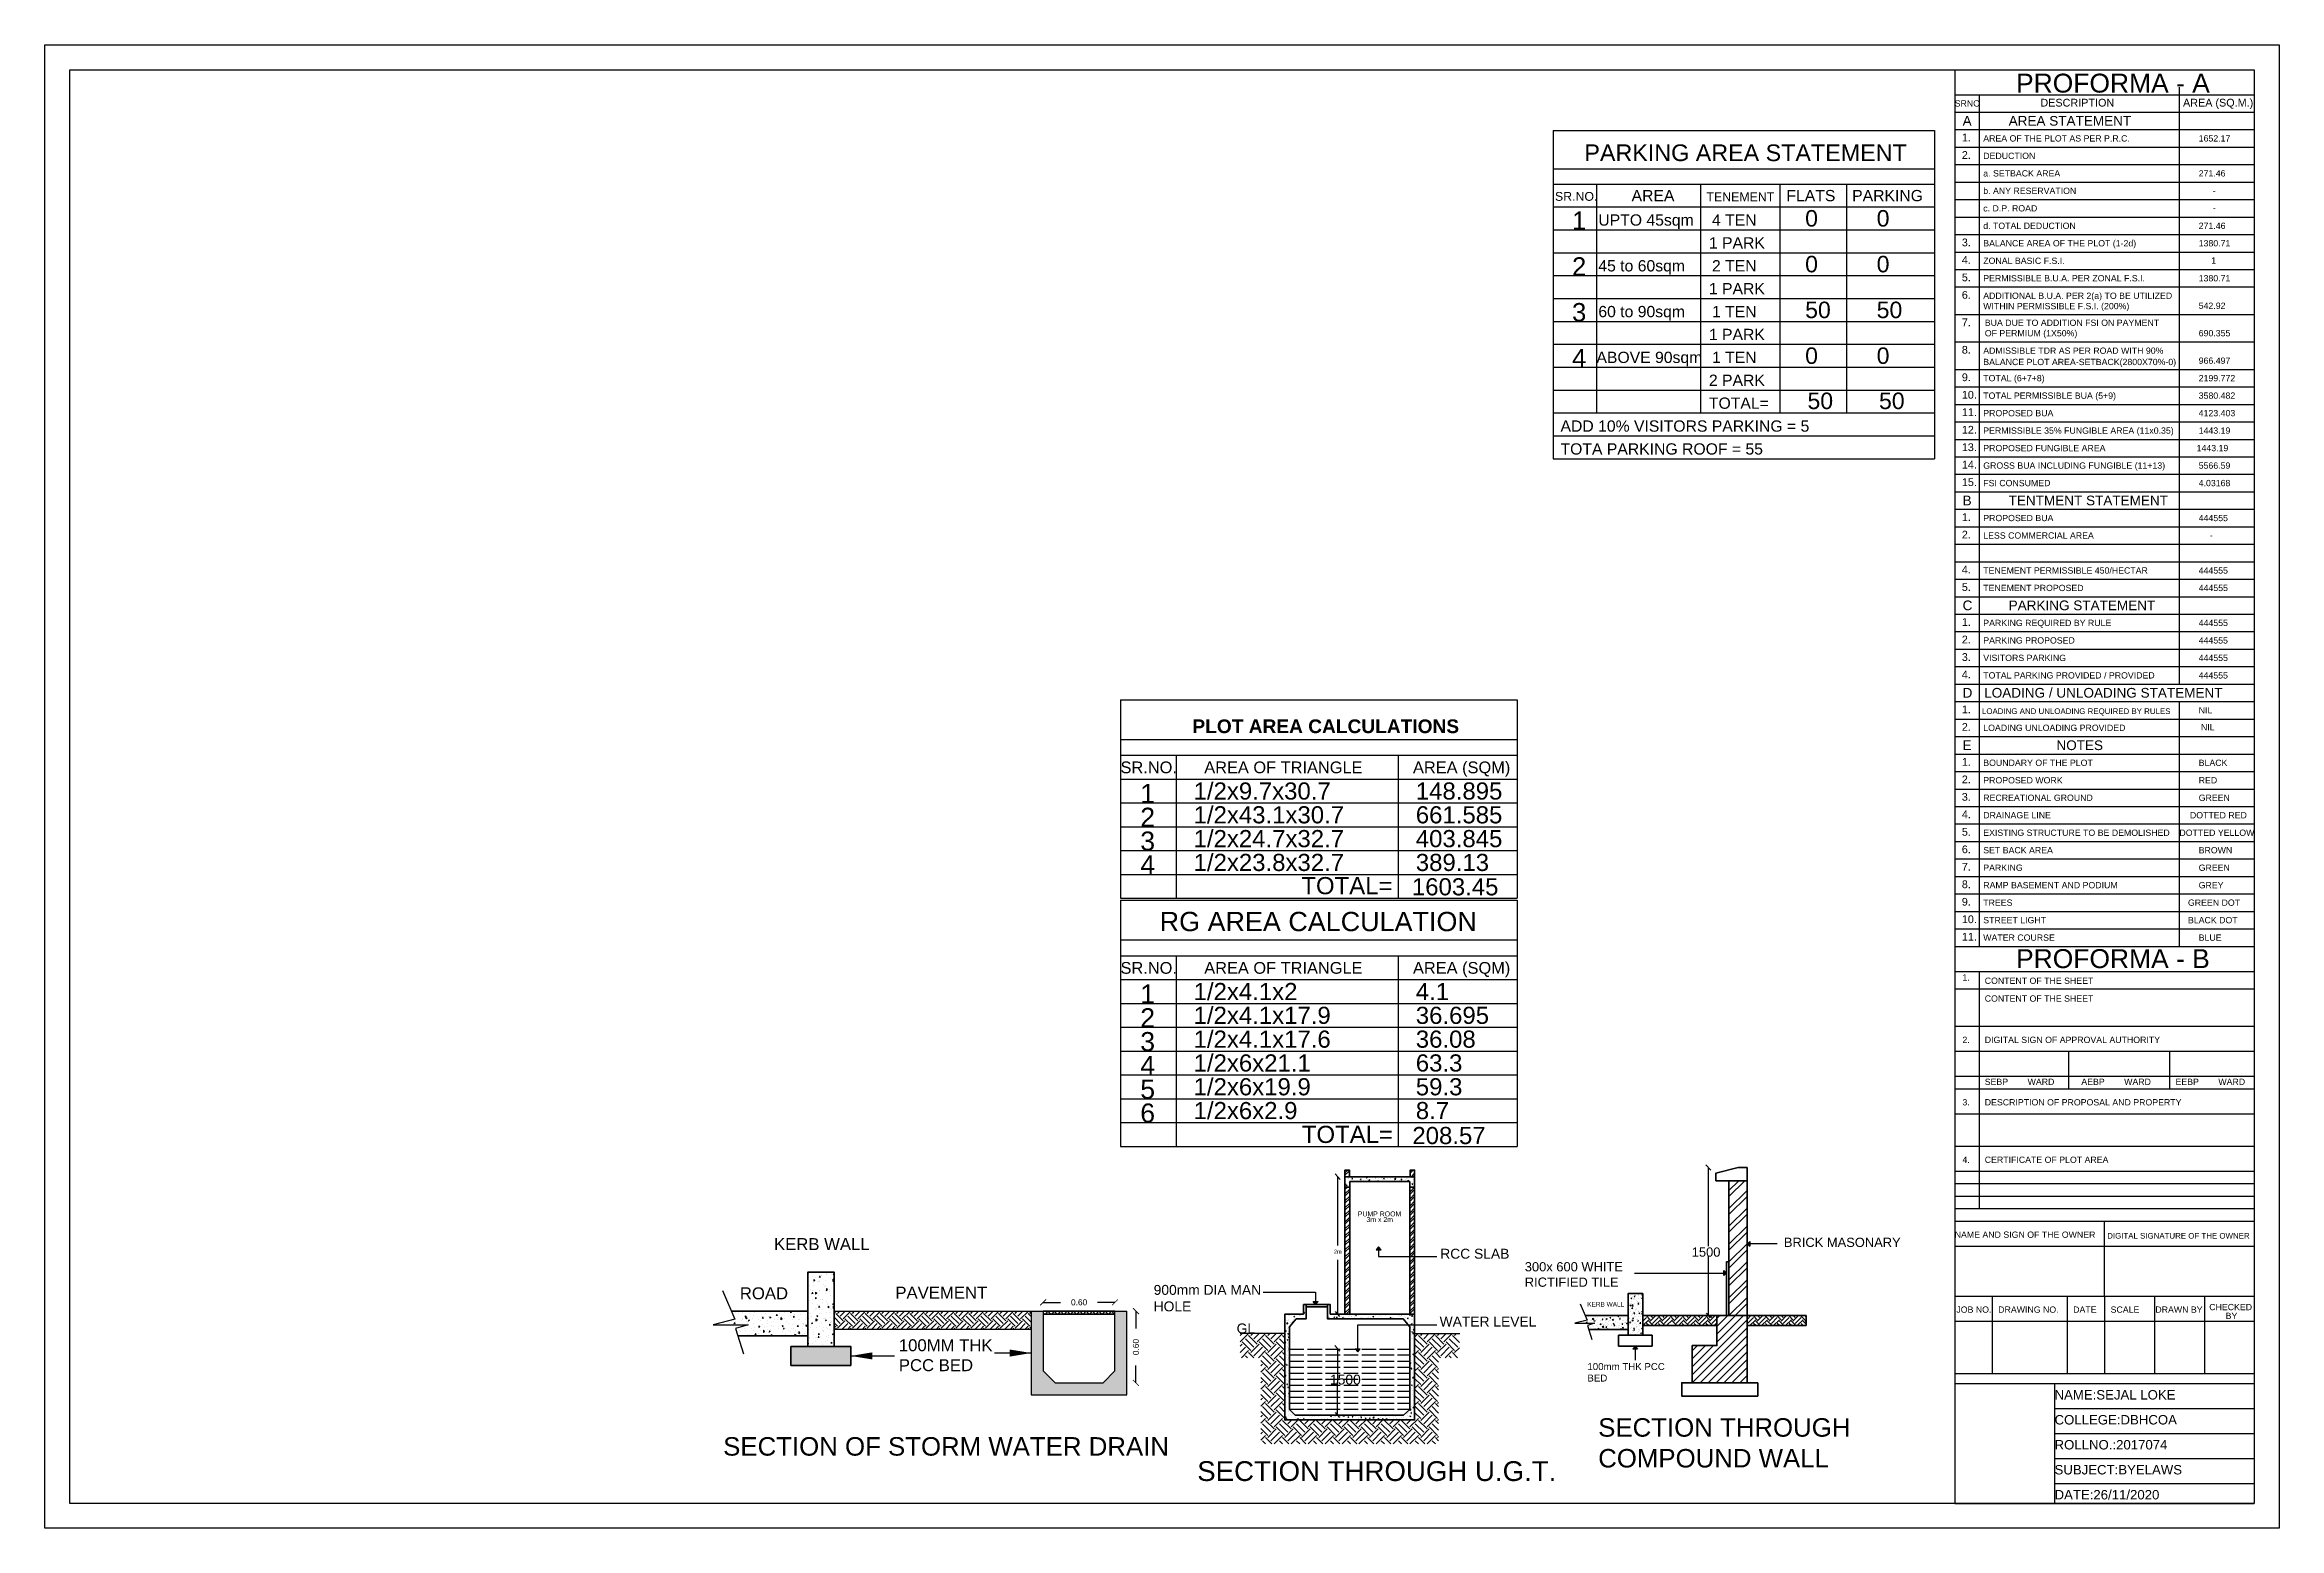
# Paper-space layout 'Layout1' of a CAD drawing. Header units: metres. Extents: x 5 to 811, y 7 to 541.
import ezdxf

# ---------------------------------------------------------------- set-up
doc = ezdxf.new("R2010")
doc.units = ezdxf.units.M
doc.header["$LTSCALE"] = 0.1
doc.linetypes.add('DASHED2', pattern=[9.525, 6.35, -3.175])
doc.layers.add('MV', color=7, linetype='Continuous')
for name, color, linetype, lineweight in [('P', 250, 'Continuous', 100), ('text', 7, 'Continuous', 5), ('WALL', 7, 'Continuous', 35)]:
    doc.layers.add(name, color=color, linetype=linetype, lineweight=lineweight)
doc.layers.get('MV').off()
doc.layers.get('MV').freeze()
doc.styles.add('20 scale', font='ARIALN.TTF')
doc.styles.add('ARIAL', font='arial.ttf')
doc.styles.get("Standard").update_dxf_attribs({"font": 'arial.ttf'})
doc.dimstyles.get("Standard").update_dxf_attribs({"dimtxt": 0.1, "dimasz": 0.18, "dimexe": 0.18, "dimexo": 0.0625, "dimgap": 0.09, "dimtad": 0, "dimtih": 1, "dimtoh": 1, "dimdec": 1, "dimzin": 0, "dimdsep": 46, "dimtxsty": 'Standard', "dimcen": 0.09, "dimadec": 0, "dimazin": 0, "dimtfac": 1, "dimtdec": 1, "dimtofl": 0, "dimtmove": 0, "dimatfit": 3, "dimfxl": 1, "dimtolj": 1, "dimtzin": 0, "dimarcsym": 0})

psp = doc.layouts.get("Layout1")

# ---------------------------------------------------------------- texts
for s, height, p in [('PROFORMA - A', 6.8188, (715.72, 524.22)), ('SRNO', 2.261, (693.61, 519.19)), ('A', 3.49, (696.47, 512.3)), ('AREA STATEMENT', 3.4911, (713.06, 512.3)), ('DESCRIPTION', 2.7877, (724.5, 519.19)), ('AREA (SQ.M.)', 2.7877, (775.91, 519.19)), ('1.', 2.788, (696.19, 506.64)), ('AREA OF THE PLOT AS PER P.R.C.', 2.2614, (703.91, 506.59)), ('1652.17', 2.261, (781.56, 506.59)), ('PARKING AREA STATEMENT', 6.0116, (560.15, 499.53)), ('2.', 2.788, (696.19, 500.34)), ('DEDUCTION', 2.261, (703.91, 500.29)), ('a. SETBACK AREA', 2.2614, (703.91, 493.99)), ('271.46', 2.261, (781.56, 493.99)), ('SR.NO.', 3.179, (549.55, 485.23)), ('AREA ', 4.061, (577.16, 485.07)), ('TENEMENT', 3.179, (604.16, 485.07)), ('FLATS', 4.061, (632.96, 485.07)), ('PARKING', 4.061, (656.66, 485.07)), ('c. D.P. ROAD', 2.2614, (703.91, 481.39)), ('b. ANY RESERVATION', 2.2614, (703.91, 487.69)), ('-', 2.26, (786.6, 487.78)), ('1', 6.6, (555.7, 474.78)), ('UPTO 45sqm', 4.061, (565.18, 476.28)), ('4 TEN', 4.061, (606.14, 476.28)), ('0', 5.94, (639.72, 475.95)), ('0', 5.94, (665.5, 475.95)), ('d. TOTAL DEDUCTION', 2.2614, (703.91, 475.09)), ('271.46', 2.261, (781.56, 475.09)), ('-', 2.26, (786.69, 481.62)), ('1 PARK', 4.061, (605.03, 468.03)), ('3.', 2.788, (696.19, 468.84)), ('BALANCE AREA OF THE PLOT (1-2d)', 2.2614, (703.91, 468.79)), ('1380.71', 2.261, (781.56, 468.79)), ('2', 6.6, (555.7, 458.28)), ('45 to 60sqm', 4.0611, (565.18, 459.78)), ('2 TEN', 4.061, (606.14, 459.78)), ('0', 5.94, (639.72, 459.45)), ('0', 5.94, (665.5, 459.45)), ('4.', 2.788, (696.19, 462.54)), ('ZONAL BASIC F.S.I.', 2.2614, (703.91, 462.49)), ('1', 2.26, (786.08, 462.59)), ('1 PARK', 4.061, (605.03, 451.53)), ('5.', 2.788, (696.19, 456.24)), ('6.', 2.788, (696.19, 449.94)), ('ADDITIONAL B.U.A. PER 2(a) TO BE UTILIZED ', 2.2614, (703.91, 449.89)), ('PERMISSIBLE B.U.A. PER ZONAL F.S.I.', 2.2614, (703.91, 456.19)), ('1380.71', 2.261, (781.56, 456.19)), ('3', 6.6, (555.7, 441.78)), ('60 to 90sqm', 4.0611, (565.18, 443.28)), ('1 TEN', 4.061, (606.14, 443.28)), ('50', 5.94, (639.72, 442.95)), ('50', 5.94, (665.5, 442.95)), ('WITHIN PERMISSIBLE F.S.I. (200%%%)', 2.2614, (703.91, 446.16)), ('542.92', 2.261, (781.56, 446.29)), ('1 PARK', 4.061, (605.03, 435.03)), ('7.', 2.788, (696.19, 440.04)), ('OF PERMIUM (1X50%%%)', 2.2614, (704.47, 436.38)), ('BUA DUE TO ADDITION FSI ON PAYMENT', 2.2614, (704.47, 440.16)), ('690.355', 2.261, (781.56, 436.39)), ('4', 6.6, (555.7, 425.28)), ('ABOVE 90sqm', 4.0611, (564.49, 426.78)), ('1 TEN', 4.061, (606.14, 426.78)), ('0', 5.94, (639.72, 426.45)), ('0', 5.94, (665.5, 426.45)), ('8.', 2.788, (696.19, 430.14)), ('ADMISSIBLE TDR AS PER ROAD WITH 90%%% ', 2.2614, (703.91, 430.09)), ('BALANCE PLOT AREA-SETBACK(2800X70%%%-0)', 2.2614, (703.91, 426.02)), ('966.497', 2.261, (781.56, 426.49)), ('2 PARK', 4.061, (605.03, 418.53)), ('9.', 2.788, (696.19, 420.24)), ('TOTAL (6+7+8)', 2.2614, (703.91, 420.19)), ('2199.772', 2.261, (781.56, 420.19)), ('TOTAL=', 4.061, (605.03, 410.28)), ('50', 5.94, (640.56, 410.17)), ('50', 5.94, (666.34, 410.17)), ('10.', 2.788, (696.19, 413.94)), ('TOTAL PERMISSIBLE BUA (5+9)', 2.2614, (703.91, 413.89)), ('3580.482', 2.261, (781.56, 413.89)), ('ADD 10%%% VISITORS PARKING = 5', 4.0611, (551.54, 402.03)), ('11.', 2.788, (696.19, 407.64)), ('12.', 2.788, (696.19, 401.34)), ('PROPOSED BUA', 2.2614, (703.91, 407.59)), ('PERMISSIBLE 35%%% FUNGIBLE AREA (11x0.35)', 2.2614, (703.91, 401.29)), ('4123.403', 2.261, (781.56, 407.59)), ('1443.19', 2.261, (781.56, 401.29)), ('TOTA PARKING ROOF = 55', 4.0611, (551.54, 393.78)), ('13.', 2.788, (696.19, 395.04)), ('PROPOSED FUNGIBLE AREA', 2.2614, (703.91, 394.99)), ('1443.19', 2.261, (780.81, 395)), ('14.', 2.788, (696.19, 388.74)), ('GROSS BUA INCLUDING FUNGIBLE (11+13)', 2.2614, (703.91, 388.69)), ('5566.59', 2.261, (781.56, 388.69)), ('15.', 2.788, (696.19, 382.44)), ('B', 3.49, (696.47, 375.5)), ('FSI CONSUMED', 2.2614, (703.91, 382.39)), ('TENTMENT STATEMENT', 3.4911, (713.06, 375.5)), ('4.03168', 2.261, (781.56, 382.39)), ('1.', 2.788, (696.19, 369.84)), ('PROPOSED BUA', 2.2614, (703.91, 369.79)), ('444555', 2.261, (781.56, 369.79)), ('2.', 2.788, (696.19, 363.54)), ('LESS COMMERCIAL AREA', 2.2614, (703.91, 363.49)), ('-', 2.26, (785.62, 363.59)), ('4.', 2.788, (696.19, 350.94)), ('5.', 2.788, (696.19, 344.64)), ('TENEMENT PERMISSIBLE 450/HECTAR', 2.2614, (703.91, 350.89)), ('TENEMENT PROPOSED ', 2.2614, (703.91, 344.59)), ('444555', 2.261, (781.56, 350.89)), ('444555', 2.261, (781.56, 344.59)), ('C', 3.49, (696.47, 337.7)), ('PARKING STATEMENT', 3.4911, (713.06, 337.7)), ('1.', 2.788, (696.19, 332.04)), ('PARKING REQUIRED BY RULE', 2.2614, (703.91, 331.99)), ('444555', 2.261, (781.56, 331.99)), ('3.', 2.788, (696.19, 319.44)), ('2.', 2.788, (696.19, 325.74)), ('PARKING PROPOSED ', 2.2614, (703.91, 325.69)), ('444555', 2.261, (781.56, 325.69)), ('4.', 2.788, (696.19, 313.14)), ('VISITORS PARKING', 2.2614, (703.91, 319.39)), ('TOTAL PARKING PROVIDED / PROVIDED', 2.2614, (703.91, 313.09)), ('444555', 2.261, (781.56, 319.39)), ('444555', 2.261, (781.56, 313.09)), ('D', 3.49, (696.47, 306.2)), ('LOADING / UNLOADING STATEMENT', 3.4911, (704.25, 306.2)), ('1.', 2.788, (696.19, 300.54)), ('LOADING AND UNLOADING REQUIRED BY RULES', 2.0353, (703.45, 300.29)), ('NIL', 2.261, (781.56, 300.49)), ('2.', 2.788, (696.19, 294.24)), ('E', 3.49, (696.47, 287.3)), ('LOADING UNLOADING PROVIDED', 2.2614, (703.91, 294.19)), ('NOTES', 3.491, (730.29, 287.3)), ('NIL', 2.261, (782.38, 294.43)), ('SR.NO.', 4.224, (392.97, 278.96)), ('AREA OF TRIANGLE', 4.2236, (423.14, 278.96)), ('AREA (SQM)', 4.224, (498.37, 278.96)), ('1.', 2.788, (696.19, 281.64)), ('BOUNDARY OF THE PLOT', 2.2614, (703.91, 281.59)), ('BLACK', 2.261, (781.56, 281.59)), ('1', 6.86, (400.08, 268.25)), ('1/2x9.7x30.7', 6.1776, (419.31, 269.47)), ('148.895', 6.178, (499.39, 269.47)), ('2.', 2.788, (696.19, 275.34)), ('PROPOSED WORK', 2.2614, (703.91, 275.29)), ('RED', 2.261, (781.56, 275.29)), ('2', 6.86, (400.08, 259.67)), ('1/2x43.1x30.7', 6.1776, (419.31, 260.89)), ('661.585', 6.178, (499.39, 260.89)), ('3.', 2.788, (696.19, 269.04)), ('RECREATIONAL GROUND', 2.2614, (703.91, 268.99)), ('GREEN', 2.261, (781.56, 268.99)), ('3', 6.86, (400.08, 251.09)), ('1/2x24.7x32.7', 6.1776, (419.31, 252.31)), ('403.845', 6.178, (499.39, 252.31)), ('4.', 2.788, (696.19, 262.74)), ('5.', 2.788, (696.19, 256.44)), ('DRAINAGE LINE', 2.2614, (703.91, 262.69)), ('EXISTING STRUCTURE TO BE DEMOLISHED', 2.2614, (703.91, 256.39)), ('DOTTED YELLOW', 2.2614, (774.61, 256.39)), ('DOTTED RED', 2.261, (778.4, 262.69)), ('1/2x23.8x32.7', 6.1776, (419.31, 243.73)), ('389.13', 6.178, (499.39, 243.73)), ('6.', 2.788, (696.19, 250.14)), ('SET BACK AREA', 2.2614, (703.91, 250.09)), ('BROWN', 2.261, (781.56, 250.09)), ('4', 6.86, (400.08, 242.51)), ('TOTAL=', 6.178, (458.14, 235.36)), ('7.', 2.788, (696.19, 243.84)), ('PARKING', 2.261, (703.91, 243.79)), ('GREEN', 2.261, (781.56, 243.79)), ('1603.45', 6.178, (497.98, 234.95)), ('8.', 2.788, (696.19, 237.54)), ('9.', 2.788, (696.19, 231.24)), ('RAMP BASEMENT AND PODIUM', 2.2614, (703.91, 237.49)), ('GREY', 2.261, (781.56, 237.49)), ('RG AREA CALCULATION', 6.9467, (407.08, 222.05)), ('10.', 2.788, (696.19, 224.94)), ('TREES', 2.261, (703.91, 231.19)), ('STREET LIGHT', 2.2614, (703.91, 224.89)), ('GREEN DOT', 2.261, (777.69, 231.19)), ('BLACK DOT', 2.261, (777.69, 224.89)), ('11.', 2.788, (696.19, 218.64)), ('WATER COURSE', 2.2614, (703.91, 218.59)), ('BLUE', 2.261, (781.56, 218.59)), ('SR.NO.', 4.224, (392.97, 206.7)), ('AREA OF TRIANGLE', 4.2236, (423.14, 206.7)), ('AREA (SQM)', 4.224, (498.37, 206.7)), ('PROFORMA - B', 6.8188, (715.72, 208.74)), ('1', 6.86, (400.08, 195.99)), ('1/2x4.1x2', 6.178, (419.31, 197.21)), ('4.1', 6.178, (499.39, 197.21)), ('1.', 2.261, (696.4, 204.25)), ('CONTENT OF THE SHEET', 2.2614, (704.45, 203.06)), ('2', 6.86, (400.08, 187.41)), ('1/2x4.1x17.9', 6.1776, (419.31, 188.63)), ('36.695', 6.178, (499.39, 188.63)), ('CONTENT OF THE SHEET', 2.2614, (704.45, 196.64)), ('3', 6.86, (400.08, 178.83)), ('1/2x4.1x17.6', 6.1776, (419.31, 180.05)), ('36.08', 6.178, (499.39, 180.05)), ('1/2x6x21.1', 6.178, (419.31, 171.47)), ('63.3', 6.178, (499.39, 171.47)), ('2.', 2.261, (696.4, 181.75)), ('DIGITAL SIGN OF APPROVAL AUTHORITY', 2.2614, (704.45, 181.75)), ('4', 6.86, (400.08, 170.25)), ('1/2x6x19.9', 6.178, (419.31, 162.89)), ('59.3', 6.178, (499.39, 162.89)), ('5', 6.86, (400.08, 161.67)), ('3.', 2.261, (696.4, 159.25)), ('SEBP        WARD', 2.2614, (704.45, 166.64)), ('DESCRIPTION OF PROPOSAL AND PROPERTY', 2.2614, (704.45, 159.25)), ('AEBP        WARD', 2.2614, (739.25, 166.64)), ('EEBP        WARD', 2.2614, (773.2, 166.64)), ('6', 6.86, (400.08, 153.09)), ('1/2x6x2.9', 6.178, (419.31, 154.31)), ('8.7', 6.178, (499.39, 154.31)), ('TOTAL=', 6.178, (458.31, 145.73)), ('208.57', 6.178, (498.15, 145.32)), ('4.', 2.261, (696.4, 138.55)), ('CERTIFICATE OF PLOT AREA', 2.2614, (704.45, 138.55)), ('NAME AND SIGN OF THE OWNER', 2.2614, (693.61, 111.55)), ('DIGITAL SIGNATURE OF THE OWNER', 2.0353, (748.59, 111.26)), ('JOB NO.', 2.261, (694.22, 84.55)), ('DRAWING NO.', 2.2614, (709.31, 84.55)), ('DATE', 2.261, (736.32, 84.55)), ('SCALE', 2.261, (749.82, 84.55)), ('DRAWN BY', 2.261, (765.94, 84.55)), ('CHECKED', 2.261, (785.36, 85.47)), ('BY', 2.261, (791.27, 82.29)), ('NAME:SEJAL LOKE', 3.402, (729.61, 53.28)), ('COLLEGE:DBHCOA', 3.402, (729.61, 44.28)), ('ROLLNO.:2017074   ', 3.402, (729.61, 35.28)), ('SUBJECT:BYELAWS', 3.402, (729.61, 26.28)), ('DATE:26/11/2020', 3.402, (729.61, 17.28))]:
    psp.add_text(s, height=height).set_placement(p)
at = {"linetype": 'DASHED2'}
psp.add_text('SECTION OF STORM WATER DRAIN', height=6.658, dxfattribs=at).set_placement((249.74, 33.06))
at = {"linetype": 'Continuous', "lineweight": 9, "ltscale": 50, "insert": (418.87, 295.84), "char_height": 4.9351, "attachment_point": 4, "style": '20 scale'}
psp.add_mtext_dynamic_manual_height_columns('{\\fArial|b1|i0|c0|p34;PLOT AREA CALCULATIONS}', width=7626.8059, gutter_width=1125, heights=[960.89], dxfattribs=at)
at = {"layer": 'text', "color": 2, "lineweight": -3, "attachment_point": 7, "style": 'ARIAL'}
for s, insert, char_height, width in [('{\\C7;PUMP ROOM}', (478.52, 119.24), 1.782, 69.9439), ('{\\C7;3m x 2m}', (481.61, 117.22), 1.782, 69.9439), ('{\\C7;2m }', (469.89, 105.86), 1.426, 20.5753), ('{\\C7;RCC SLAB}', (508.21, 103.99), 3.564, 69.9439), ('{\\C7;1500}', (598.84, 104.7), 3.328, 65.3025), ('{\\C7;BRICK MASONARY}', (632.05, 108.21), 3.3275, 65.3025), ('{\\C7;300x 600 WHITE RICTIFIED TILE}', (538.66, 93.86), 3.3275, 49.6061), ('{\\C7;900mm DIA MAN HOLE}', (404.91, 85.01), 3.564, 39.0688), ('{\\C7;GL}', (434.82, 77.06), 3.564, 69.9439), ('{\\C7;WATER LEVEL}', (507.98, 79.59), 3.564, 69.9439), ('{\\C7;KERB WALL}', (561.19, 86.76), 1.6638, 65.3025), ('{\\C7;100mm THK PCC BED}', (561.24, 59.75), 2.4956, 29.3821), ('{\\C7;1500}', (468.47, 58.63), 3.564, 69.9439), ('{\\C7;SECTION THROUGH COMPOUND WALL}', (565.13, 28.7), 6.655, 144.2743), ('{\\C7;SECTION THROUGH U.G.T.}', (420.6, 23.81), 7.128, 154.5285)]:
    psp.add_mtext(s, dxfattribs=dict(at, insert=insert, char_height=char_height, width=width))

# ---------------------------------------------------------------- blocks, each defined once
blk = doc.blocks.new('_ArchTick')
at = {"color": 0, "linetype": 'ByBlock', "const_width": 0.15}
blk.add_lwpolyline([(-0.5, -0.5), (0.5, 0.5)], dxfattribs=at)
blk = doc.blocks.new('*D422')
at = {"color": 0, "lineweight": -2, "transparency": 16777216}
for p, q in [((220.535, 15.08), (220.68, 15.08)), ((221.135, 15.08), (220.99, 15.08))]:
    blk.add_line(p, q, dxfattribs=at)
at = {"layer": 'Defpoints', "color": 0, "transparency": 16777216}
for p in [(220.535, 15.006), (221.135, 15.08), (221.135, 15.006)]:
    blk.add_point(p, dxfattribs=at)
at = {"color": 0, "lineweight": -2, "transparency": 16777216, "xscale": 0.05, "yscale": 0.05, "zscale": 0.05, "rotation": 180}
blk.add_blockref('_ArchTick', (220.535, 15.08), dxfattribs=at)
at = {"color": 0, "lineweight": -2, "transparency": 16777216, "xscale": 0.05, "yscale": 0.05, "zscale": 0.05}
blk.add_blockref('_ArchTick', (221.135, 15.08), dxfattribs=at)
at = {"color": 0, "transparency": 16777216, "insert": (220.835, 15.08), "char_height": 0.05, "attachment_point": 5}
blk.add_mtext('\\A1;0.60', dxfattribs=at)
blk = doc.blocks.new('*D423')
at = {"color": 0, "lineweight": -2, "transparency": 16777216}
for p, q in [((221.31, 15.006), (221.31, 14.861)), ((221.31, 14.406), (221.31, 14.551))]:
    blk.add_line(p, q, dxfattribs=at)
at = {"layer": 'Defpoints', "color": 0, "transparency": 16777216}
for p in [(220.938, 15.006), (220.938, 14.406), (221.31, 14.406)]:
    blk.add_point(p, dxfattribs=at)
at = {"color": 0, "lineweight": -2, "transparency": 16777216, "xscale": 0.05, "yscale": 0.05, "zscale": 0.05}
for p, rotation in [((221.31, 15.006), 90), ((221.31, 14.406), 270)]:
    blk.add_blockref('_ArchTick', p, dxfattribs=dict(at, rotation=rotation))
at = {"color": 0, "transparency": 16777216, "insert": (221.31, 14.706), "char_height": 0.05, "attachment_point": 5, "rotation": 90}
blk.add_mtext('\\A1;0.60', dxfattribs=at)
blk = doc.blocks.new('ghfd')
at = {"lineweight": 13, "ltscale": 200}
h = blk.add_hatch(dxfattribs=at)
h.set_pattern_fill('DOTS', color=256, scale=0.35)
h.set_pattern_definition([(0, (-110.015371, 53.758845), (0.0109375, 0.021875), [0, -0.021875])])
h.paths.add_polyline_path([(220.535, 14.506), (220.535, 15.006), (220.435, 15.006), (220.435, 14.306), (221.235, 14.306), (221.235, 15.006), (221.135, 15.006), (221.135, 14.506), (221.035, 14.406), (220.635, 14.406)])
h.paths.add_polyline_path([(218.925, 14.552), (218.925, 14.712), (218.425, 14.712), (218.425, 14.552)])
at = {"ltscale": 200}
h = blk.add_hatch(dxfattribs=at)
h.set_pattern_fill('EARTH', color=256, scale=0.35, angle=45)
h.set_pattern_definition([(45, (-110.01537, 53.758845), (7e-18, 0.123743687), [0.0875, -0.0875]), (45, (-110.03857, 53.78205), (7e-18, 0.123743687), [0.0875, -0.0875]), (45, (-110.061775, 53.80525), (7e-18, 0.123743687), [0.0875, -0.0875]), (135, (-110.061775, 53.82072), (-0.123743687, 2e-17), [0.0875, -0.0875]), (135, (-110.03857, 53.84392), (-0.123743687, 2e-17), [0.0875, -0.0875]), (135, (-110.01537, 53.86712), (-0.123743687, 2e-17), [0.0875, -0.0875])])
h.paths.add_polyline_path([(220.435, 14.856), (220.435, 15.006), (218.785, 15.006), (218.785, 14.856)])
at = {"lineweight": 13, "ltscale": 200}
h = blk.add_hatch(dxfattribs=at)
h.set_pattern_fill('NET', color=256, scale=0.3, angle=45)
h.set_pattern_definition([(45, (-110.01537, 55.696476), (-0.0265165043, 0.0265165043), []), (135, (-110.01537, 55.696476), (-0.0265165043, -0.0265165043), [])])
h.paths.add_polyline_path([(220.535, 15.006), (220.535, 14.981), (221.135, 14.981), (221.135, 15.006)])
at = {"lineweight": 30, "ltscale": 200}
for p, q in [((218.785, 15.006), (220.535, 15.006)), ((218.785, 14.856), (218.785, 15.006)), ((220.435, 15.006), (220.435, 14.306)), ((220.535, 15.006), (220.535, 14.506)), ((221.135, 15.006), (221.235, 15.006)), ((221.135, 14.506), (221.135, 15.006)), ((221.235, 14.306), (221.235, 15.006)), ((218.785, 14.856), (220.435, 14.856)), ((220.535, 14.506), (220.635, 14.406)), ((220.635, 14.406), (221.035, 14.406)), ((221.035, 14.406), (221.135, 14.506)), ((220.435, 14.306), (221.235, 14.306))]:
    blk.add_line(p, q, dxfattribs=at)
at = {"lineweight": 35, "ltscale": 250}
for p, q in [((220.535, 15.006), (221.135, 15.006)), ((220.535, 14.981), (221.135, 14.981))]:
    blk.add_line(p, q, dxfattribs=at)
at = {"layer": 'P', "color": 0, "linetype": 'Continuous', "lineweight": 15}
for points in [[(218.592, 15.333), (218.592, 15.333)], [(218.575, 15.325), (218.575, 15.325)], [(218.577, 15.223), (218.577, 15.223)], [(218.585, 15.191), (218.585, 15.191)], [(218.6, 15.152), (218.604, 15.164)], [(218.6, 15.152), (218.61, 15.154)], [(218.602, 15.3), (218.602, 15.3)], [(218.61, 15.154), (218.604, 15.164)], [(218.606, 15.179), (218.606, 15.179)], [(218.612, 15.243), (218.612, 15.243)], [(218.615, 15.183), (218.615, 15.183)], [(218.617, 15.256), (218.617, 15.27)], [(218.625, 15.264), (218.617, 15.27)], [(218.617, 15.256), (218.625, 15.264)], [(218.617, 15.223), (218.617, 15.223)], [(218.629, 15.291), (218.629, 15.291)], [(218.629, 15.148), (218.629, 15.166)], [(218.642, 15.158), (218.629, 15.166)], [(218.629, 15.148), (218.642, 15.158)], [(218.633, 15.145), (218.633, 15.145)], [(218.644, 15.256), (218.644, 15.256)], [(218.648, 15.158), (218.648, 15.158)], [(218.652, 15.252), (218.652, 15.252)], [(218.654, 15.141), (218.654, 15.141)], [(218.66, 15.291), (218.667, 15.302)], [(218.66, 15.291), (218.671, 15.291)], [(218.66, 15.183), (218.66, 15.183)], [(218.66, 15.179), (218.66, 15.179)], [(218.662, 15.26), (218.662, 15.26)], [(218.671, 15.291), (218.667, 15.302)], [(218.667, 15.252), (218.667, 15.252)], [(218.677, 15.302), (218.677, 15.302)], [(218.681, 15.308), (218.681, 15.308)], [(218.698, 15.229), (218.698, 15.229)], [(218.706, 15.21), (218.706, 15.21)], [(218.715, 15.218), (218.715, 15.218)], [(218.715, 15.152), (218.715, 15.152)], [(218.717, 15.264), (218.717, 15.264)], [(218.719, 15.318), (218.719, 15.318)], [(218.719, 15.312), (218.719, 15.312)], [(218.719, 15.175), (218.723, 15.187)], [(218.719, 15.175), (218.727, 15.179)], [(218.723, 15.183), (218.721, 15.195)], [(218.729, 15.189), (218.721, 15.195)], [(218.723, 15.183), (218.729, 15.189)], [(218.727, 15.179), (218.723, 15.187)], [(218.744, 15.168), (218.744, 15.168)], [(218.746, 15.185), (218.746, 15.185)], [(218.756, 15.277), (218.756, 15.277)], [(218.762, 15.312), (218.762, 15.312)], [(218.775, 15.254), (218.775, 15.273)], [(218.785, 15.264), (218.775, 15.273)], [(218.775, 15.254), (218.785, 15.262)], [(218.779, 15.312), (218.783, 15.325)], [(218.779, 15.312), (218.785, 15.314)], [(218.779, 15.281), (218.779, 15.281)], [(218.779, 15.235), (218.779, 15.235)], [(218.785, 15.32), (218.783, 15.325)], [(217.965, 14.995), (217.965, 14.995)], [(217.985, 14.985), (217.985, 14.985)], [(218.019, 14.998), (218.019, 14.998)], [(218.044, 14.948), (218.042, 14.966)], [(218.054, 14.956), (218.042, 14.966)], [(218.044, 14.948), (218.054, 14.956)], [(218.05, 14.97), (218.05, 14.97)], [(218.05, 14.943), (218.05, 14.954)], [(218.06, 14.948), (218.05, 14.954)], [(218.077, 14.985), (218.077, 14.985)], [(218.106, 15.002), (218.106, 15.002)], [(218.112, 14.973), (218.112, 14.973)], [(218.119, 14.995), (218.119, 14.995)], [(218.179, 14.964), (218.179, 14.964)], [(218.183, 14.948), (218.19, 14.958)], [(218.194, 14.948), (218.19, 14.958)], [(218.202, 15.002), (218.202, 15.002)], [(218.21, 14.983), (218.21, 14.983)], [(218.24, 14.96), (218.24, 14.96)], [(218.248, 14.948), (218.248, 14.96)], [(218.256, 14.954), (218.248, 14.96)], [(218.248, 14.948), (218.256, 14.954)], [(218.265, 14.956), (218.265, 14.956)], [(218.302, 14.97), (218.306, 14.981)], [(218.302, 14.97), (218.312, 14.97)], [(218.312, 14.97), (218.306, 14.981)], [(218.329, 14.987), (218.329, 14.987)], [(218.34, 14.935), (218.34, 14.954)], [(218.35, 14.943), (218.34, 14.954)], [(218.344, 14.964), (218.344, 14.964)], [(218.348, 15.002), (218.348, 15.002)], [(218.371, 14.995), (218.371, 14.995)], [(218.421, 14.991), (218.425, 15.004)], [(218.421, 14.991), (218.429, 14.995)], [(218.429, 14.995), (218.425, 15.004)], [(218.425, 14.97), (218.425, 14.97)], [(218.446, 14.954), (218.446, 14.964)], [(218.454, 14.958), (218.446, 14.964)], [(218.446, 14.954), (218.454, 14.958)], [(218.452, 14.977), (218.452, 14.977)], [(218.458, 14.975), (218.458, 14.975)], [(218.504, 14.975), (218.504, 14.975)], [(218.548, 15.004), (218.548, 15.004)], [(218.554, 14.954), (218.554, 14.954)], [(218.569, 15.06), (218.569, 15.06)], [(218.581, 15.098), (218.581, 15.098)], [(218.585, 14.983), (218.585, 14.983)], [(218.585, 14.964), (218.585, 14.964)], [(218.594, 14.964), (218.594, 14.964)], [(218.602, 15.102), (218.602, 15.102)], [(218.602, 15.07), (218.602, 15.07)], [(218.619, 15.014), (218.619, 15.014)], [(218.629, 15.108), (218.629, 15.12)], [(218.637, 15.114), (218.629, 15.12)], [(218.629, 15.108), (218.637, 15.114)], [(218.633, 15.025), (218.633, 15.025)], [(218.64, 15.031), (218.64, 15.031)], [(218.644, 14.958), (218.642, 14.97)], [(218.65, 14.964), (218.642, 14.97)], [(218.644, 14.958), (218.65, 14.964)], [(218.65, 15.066), (218.65, 15.066)], [(218.656, 15.039), (218.66, 15.05)], [(218.656, 15.039), (218.667, 15.039)], [(218.667, 15.039), (218.66, 15.05)], [(218.66, 15.023), (218.66, 15.023)], [(218.665, 14.989), (218.665, 14.989)], [(218.675, 15.1), (218.675, 15.1)], [(218.677, 14.989), (218.677, 14.989)], [(218.685, 15.077), (218.685, 15.077)], [(218.69, 15.104), (218.69, 15.104)], [(218.69, 15.023), (218.69, 15.023)], [(218.692, 15.1), (218.692, 15.1)], [(218.721, 14.991), (218.721, 14.991)], [(218.725, 15.085), (218.725, 15.085)], [(218.729, 15.073), (218.729, 15.073)], [(218.729, 15.06), (218.729, 15.06)], [(218.735, 15.033), (218.735, 15.048)], [(218.744, 15.041), (218.735, 15.048)], [(218.735, 15.033), (218.744, 15.041)], [(218.746, 14.995), (218.746, 14.995)], [(218.752, 15.135), (218.752, 15.135)], [(218.754, 15.029), (218.754, 15.029)], [(218.767, 15.018), (218.767, 15.018)], [(218.775, 15.06), (218.779, 15.073)], [(218.775, 15.06), (218.783, 15.062)], [(218.783, 15.062), (218.779, 15.073)], [(218.779, 15.029), (218.779, 15.048)], [(218.785, 15.043), (218.779, 15.048)], [(218.779, 15.029), (218.785, 15.033)], [(218.781, 15.129), (218.781, 15.129)], [(217.908, 14.914), (217.908, 14.914)], [(217.931, 14.916), (217.931, 14.916)], [(217.942, 14.931), (217.942, 14.931)], [(217.948, 14.9), (217.954, 14.912)], [(217.948, 14.9), (217.958, 14.902)], [(217.958, 14.902), (217.954, 14.912)], [(217.962, 14.916), (217.962, 14.916)], [(217.992, 14.841), (217.992, 14.841)], [(218.006, 14.835), (218.006, 14.835)], [(218.012, 14.927), (218.012, 14.927)], [(218.023, 14.943), (218.023, 14.943)], [(218.023, 14.937), (218.023, 14.937)], [(218.04, 14.858), (218.04, 14.858)], [(218.048, 14.841), (218.048, 14.841)], [(218.05, 14.943), (218.06, 14.948)], [(218.05, 14.92), (218.05, 14.92)], [(218.052, 14.935), (218.052, 14.935)], [(218.06, 14.904), (218.06, 14.904)], [(218.065, 14.8), (218.062, 14.806)], [(218.071, 14.8), (218.062, 14.806)], [(218.065, 14.893), (218.065, 14.893)], [(218.067, 14.923), (218.071, 14.935)], [(218.067, 14.923), (218.077, 14.927)], [(218.077, 14.927), (218.071, 14.935)], [(218.081, 14.814), (218.081, 14.814)], [(218.098, 14.862), (218.098, 14.862)], [(218.104, 14.943), (218.104, 14.943)], [(218.115, 14.904), (218.115, 14.904)], [(218.115, 14.845), (218.115, 14.845)], [(218.119, 14.866), (218.119, 14.866)], [(218.123, 14.808), (218.129, 14.82)], [(218.123, 14.808), (218.133, 14.81)], [(218.133, 14.81), (218.129, 14.82)], [(218.135, 14.82), (218.135, 14.82)], [(218.15, 14.933), (218.15, 14.933)], [(218.152, 14.82), (218.152, 14.82)], [(218.156, 14.87), (218.156, 14.883)], [(218.165, 14.877), (218.156, 14.883)], [(218.156, 14.87), (218.165, 14.877)], [(218.169, 14.848), (218.169, 14.848)], [(218.171, 14.927), (218.171, 14.927)], [(218.183, 14.95), (218.183, 14.95)], [(218.183, 14.948), (218.194, 14.948)], [(218.19, 14.891), (218.19, 14.891)], [(218.192, 14.829), (218.192, 14.829)], [(218.194, 14.829), (218.194, 14.848)], [(218.204, 14.837), (218.194, 14.848)], [(218.194, 14.829), (218.204, 14.837)], [(218.2, 14.873), (218.2, 14.873)], [(218.217, 14.879), (218.217, 14.879)], [(218.225, 14.906), (218.225, 14.906)], [(218.227, 14.929), (218.227, 14.929)], [(218.227, 14.852), (218.227, 14.852)], [(218.24, 14.829), (218.24, 14.829)], [(218.242, 14.831), (218.246, 14.843)], [(218.242, 14.831), (218.252, 14.835)], [(218.252, 14.835), (218.246, 14.843)], [(218.254, 14.852), (218.254, 14.852)], [(218.258, 14.889), (218.258, 14.889)], [(218.262, 14.8), (218.26, 14.81)], [(218.269, 14.804), (218.26, 14.81)], [(218.265, 14.81), (218.265, 14.81)], [(218.265, 14.8), (218.269, 14.804)], [(218.279, 14.92), (218.279, 14.92)], [(218.279, 14.879), (218.279, 14.879)], [(218.283, 14.939), (218.283, 14.939)], [(218.296, 14.802), (218.296, 14.802)], [(218.312, 14.933), (218.312, 14.933)], [(218.317, 14.879), (218.317, 14.879)], [(218.319, 14.858), (218.319, 14.858)], [(218.323, 14.95), (218.323, 14.95)], [(218.34, 14.935), (218.35, 14.943)], [(218.354, 14.875), (218.352, 14.887)], [(218.36, 14.881), (218.352, 14.887)], [(218.354, 14.875), (218.36, 14.881)], [(218.354, 14.839), (218.354, 14.839)], [(218.36, 14.885), (218.36, 14.885)], [(218.36, 14.856), (218.365, 14.866)], [(218.36, 14.856), (218.369, 14.858)], [(218.369, 14.858), (218.365, 14.866)], [(218.369, 14.945), (218.369, 14.945)], [(218.375, 14.808), (218.375, 14.808)], [(218.377, 14.858), (218.377, 14.858)], [(218.385, 14.918), (218.385, 14.918)], [(218.385, 14.916), (218.385, 14.916)], [(218.4, 14.841), (218.4, 14.841)], [(218.406, 14.906), (218.406, 14.906)], [(218.423, 14.835), (218.423, 14.835)], [(218.431, 14.86), (218.431, 14.86)], [(218.435, 14.937), (218.435, 14.937)], [(218.44, 14.891), (218.44, 14.891)], [(218.444, 14.864), (218.444, 14.864)], [(218.456, 14.814), (218.456, 14.814)], [(218.458, 14.804), (218.458, 14.814)], [(218.467, 14.808), (218.458, 14.814)], [(218.458, 14.804), (218.467, 14.808)], [(218.462, 14.843), (218.462, 14.843)], [(218.477, 14.879), (218.483, 14.889)], [(218.477, 14.879), (218.487, 14.879)], [(218.481, 14.825), (218.481, 14.825)], [(218.487, 14.879), (218.483, 14.889)], [(218.487, 14.895), (218.487, 14.895)], [(218.49, 14.939), (218.49, 14.939)], [(218.49, 14.816), (218.49, 14.835)], [(218.5, 14.825), (218.49, 14.835)], [(218.49, 14.816), (218.5, 14.825)], [(218.496, 14.935), (218.496, 14.935)], [(218.519, 14.862), (218.519, 14.862)], [(218.521, 14.9), (218.521, 14.9)], [(218.525, 14.81), (218.525, 14.81)], [(218.529, 14.904), (218.529, 14.904)], [(218.533, 14.895), (218.533, 14.895)], [(218.535, 14.82), (218.535, 14.82)], [(218.546, 14.933), (218.546, 14.933)], [(218.552, 14.879), (218.55, 14.893)], [(218.558, 14.887), (218.55, 14.893)], [(218.552, 14.879), (218.558, 14.887)], [(218.56, 14.854), (218.56, 14.854)], [(218.573, 14.854), (218.573, 14.854)], [(218.575, 14.943), (218.575, 14.943)], [(218.577, 14.777), (218.577, 14.777)], [(218.583, 14.787), (218.583, 14.787)], [(218.592, 14.87), (218.592, 14.87)], [(218.596, 14.9), (218.602, 14.912)], [(218.596, 14.9), (218.606, 14.904)], [(218.6, 14.906), (218.6, 14.906)], [(218.606, 14.904), (218.602, 14.912)], [(218.61, 14.812), (218.61, 14.812)], [(218.615, 14.827), (218.615, 14.827)], [(218.625, 14.923), (218.625, 14.923)], [(218.627, 14.787), (218.627, 14.787)], [(218.633, 14.923), (218.633, 14.941)], [(218.646, 14.933), (218.633, 14.941)], [(218.633, 14.923), (218.646, 14.933)], [(218.64, 14.868), (218.64, 14.868)], [(218.64, 14.789), (218.64, 14.789)], [(218.648, 14.77), (218.648, 14.77)], [(218.652, 14.787), (218.656, 14.798)], [(218.652, 14.787), (218.662, 14.787)], [(218.654, 14.933), (218.654, 14.933)], [(218.656, 14.808), (218.654, 14.82)], [(218.665, 14.814), (218.654, 14.82)], [(218.656, 14.808), (218.665, 14.814)], [(218.662, 14.787), (218.656, 14.798)], [(218.662, 14.881), (218.662, 14.881)], [(218.669, 14.798), (218.669, 14.798)], [(218.681, 14.91), (218.681, 14.91)], [(218.692, 14.848), (218.692, 14.848)], [(218.696, 14.87), (218.696, 14.87)], [(218.696, 14.835), (218.696, 14.835)], [(218.698, 14.948), (218.698, 14.948)], [(218.7, 14.841), (218.7, 14.841)], [(218.706, 14.945), (218.706, 14.945)], [(218.715, 14.948), (218.715, 14.948)], [(218.715, 14.925), (218.719, 14.935)], [(218.715, 14.925), (218.723, 14.927)], [(218.723, 14.927), (218.719, 14.935)], [(218.721, 14.868), (218.721, 14.868)], [(218.725, 14.793), (218.725, 14.793)], [(218.733, 14.858), (218.733, 14.858)], [(218.735, 14.789), (218.735, 14.789)], [(218.737, 14.8), (218.737, 14.8)], [(218.746, 14.856), (218.746, 14.856)], [(218.748, 14.885), (218.748, 14.898)], [(218.756, 14.891), (218.748, 14.898)], [(218.748, 14.885), (218.756, 14.891)], [(218.752, 14.952), (218.752, 14.952)], [(218.752, 14.908), (218.752, 14.908)], [(218.758, 14.908), (218.758, 14.908)], [(218.76, 14.918), (218.76, 14.918)], [(218.771, 14.808), (218.775, 14.82)], [(218.771, 14.808), (218.779, 14.812)], [(218.775, 14.841), (218.775, 14.841)], [(218.779, 14.812), (218.775, 14.82)], [(218.781, 14.875), (218.781, 14.875)], [(218.783, 14.804), (218.783, 14.823)], [(218.785, 14.82), (218.783, 14.823)], [(218.783, 14.804), (218.785, 14.804)], [(218.808, 14.856), (218.808, 14.856)], [(219.1, 14.856), (219.1, 14.856)], [(218.573, 14.737), (218.567, 14.739)], [(218.567, 14.733), (218.573, 14.737)], [(218.602, 14.737), (218.602, 14.737)], [(218.631, 14.75), (218.631, 14.75)], [(218.64, 14.712), (218.64, 14.716)], [(218.644, 14.712), (218.64, 14.716)], [(218.667, 14.712), (218.667, 14.712)], [(218.685, 14.731), (218.685, 14.731)], [(218.71, 14.756), (218.71, 14.756)], [(218.729, 14.764), (218.729, 14.764)], [(218.752, 14.712), (218.752, 14.712)], [(218.762, 14.735), (218.76, 14.748)], [(218.769, 14.741), (218.76, 14.748)], [(218.762, 14.735), (218.769, 14.741)], [(218.777, 14.76), (218.777, 14.76)]]:
    blk.add_lwpolyline(points, dxfattribs=at)
at = {"layer": 'P', "color": 0, "linetype": 'Continuous', "lineweight": 25}
blk.add_lwpolyline([(217.852, 15.179), (217.956, 14.939), (217.775, 14.891), (218.067, 14.891), (217.962, 14.86), (218.027, 14.648)], dxfattribs=at)
at = {"layer": 'WALL'}
for points in [[(218.785, 14.712), (218.567, 14.712), (218.567, 15.333), (218.785, 15.333), (218.785, 14.712)], [(217.981, 14.8), (218.567, 14.8), (218.567, 15.006), (217.927, 15.006)], [(218.425, 14.712), (218.925, 14.712), (218.925, 14.552), (218.425, 14.552), (218.425, 14.712)]]:
    blk.add_lwpolyline(points, dxfattribs=at)
at = {"layer": 'text', "color": 2, "lineweight": -3, "char_height": 0.1, "width": 2.69845, "attachment_point": 7, "style": 'ARIAL'}
for s, insert in [('{\\C7;KERB WALL}', (218.283, 15.517)), ('{\\C7;ROAD}', (217.997, 15.104)), ('{\\C7;PAVEMENT}', (219.298, 15.111)), ('{\\C7;100MM THK\\PPCC BED}', (219.327, 14.503))]:
    blk.add_mtext(s, dxfattribs=dict(at, insert=insert))
for p1, p2, distance, picture, middle in [((220.535, 15.006), (221.135, 15.006), 0.074, '*D422', (220.835, 15.08)), ((220.938, 15.006), (220.938, 14.406), 0.372, '*D423', (221.31, 14.706))]:
    dim = blk.add_aligned_dim(p1=p1, p2=p2, distance=distance, dimstyle='Standard', override={"dimtxt": 0.05, "dimse1": 1, "dimse2": 1})
    dim.commit()
    dim.dimension.update_dxf_attribs({"geometry": picture, "text_midpoint": middle})
blk.add_leader([(218.925, 14.632), (219.292, 14.632)], dimstyle='Standard')
blk.add_leader([(220.435, 14.656), (220.126, 14.656)], dimstyle='Standard', override={"dimgap": 0.09, "dimtad": 0})

# ---------------------------------------------------------------- hatches: boundary and pattern name
at = {"lineweight": 0}
h = psp.add_hatch(color=256, dxfattribs=at)
h.dxf.hatch_style = 1
h.paths.add_polyline_path([(485.98, 108.27), (485.07, 107.18), (486.9, 107.18)])
h = psp.add_hatch(color=256, dxfattribs=at)
h.dxf.hatch_style = 1
h.paths.add_polyline_path([(619.8, 110.19), (618.78, 109.33), (619.8, 108.48)])
h = psp.add_hatch(color=256, dxfattribs=at)
h.dxf.hatch_style = 1
h.paths.add_polyline_path([(610.35, 98.01), (611.37, 98.86), (610.35, 99.71)])
h = psp.add_hatch(color=256, dxfattribs=at)
h.dxf.hatch_style = 1
h.paths.add_polyline_path([(462.36, 88.57), (463.27, 87.48), (464.18, 88.57)])
h = psp.add_hatch(color=256, dxfattribs=at)
h.dxf.hatch_style = 1
h.paths.add_polyline_path([(578.5, 72.54), (577.64, 71.52), (579.35, 71.52)])
h = psp.add_hatch(color=256, dxfattribs=at)
h.dxf.hatch_style = 1
h.paths.add_polyline_path([(477.57, 71.54), (478.48, 70.45), (479.39, 71.54)])

# ---------------------------------------------------------------- linework, layer by layer
for p, q in [((5.21, 541.47), (810.61, 541.47)), ((5.21, 6.87), (5.21, 541.47)), ((810.61, 541.47), (810.61, 6.87)), ((14.21, 532.47), (801.61, 532.47)), ((14.21, 15.87), (14.21, 532.47)), ((693.61, 532.47), (693.61, 15.87)), ((801.61, 532.47), (801.61, 15.87)), ((774.61, 311.07), (774.61, 526.17)), ((693.61, 523.47), (801.61, 523.47)), ((693.61, 517.17), (801.61, 517.17)), ((702.61, 216.57), (702.61, 523.47)), ((548.86, 510.53), (686.36, 510.53)), ((548.86, 510.53), (548.86, 392.28)), ((686.36, 510.53), (686.36, 392.28)), ((693.61, 510.87), (801.61, 510.87)), ((693.61, 504.57), (801.61, 504.57)), ((548.86, 496.78), (686.36, 496.78)), ((693.61, 498.27), (801.61, 498.27)), ((693.61, 491.97), (801.61, 491.97)), ((548.86, 491.28), (686.36, 491.28)), ((564.49, 491.28), (564.49, 408.78)), ((601.96, 491.28), (601.96, 408.78)), ((630.54, 491.28), (630.54, 408.78)), ((654.64, 491.28), (654.64, 408.78)), ((693.61, 485.67), (801.61, 485.67)), ((548.86, 483.03), (686.36, 483.03)), ((693.61, 479.37), (801.61, 479.37)), ((548.86, 474.78), (686.36, 474.78)), ((693.61, 473.07), (801.61, 473.07)), ((548.86, 466.53), (686.36, 466.53)), ((693.61, 466.77), (801.61, 466.77)), ((693.61, 460.47), (801.61, 460.47)), ((548.86, 458.28), (686.36, 458.28)), ((693.61, 454.17), (801.61, 454.17)), ((548.86, 450.03), (686.36, 450.03)), ((693.61, 444.27), (801.61, 444.27)), ((548.86, 441.78), (686.36, 441.78)), ((548.86, 433.53), (686.36, 433.53)), ((693.61, 434.37), (801.61, 434.37)), ((548.86, 425.28), (686.36, 425.28)), ((693.61, 424.47), (801.61, 424.47)), ((548.86, 417.03), (686.36, 417.03)), ((693.61, 418.17), (801.61, 418.17)), ((693.61, 411.87), (801.61, 411.87)), ((548.86, 408.78), (686.36, 408.78)), ((693.61, 405.57), (801.61, 405.57)), ((548.86, 400.53), (686.36, 400.53)), ((693.61, 399.27), (801.61, 399.27)), ((548.86, 392.28), (686.36, 392.28)), ((693.61, 392.97), (801.61, 392.97)), ((693.61, 386.67), (801.61, 386.67)), ((693.61, 380.37), (801.61, 380.37)), ((693.61, 374.07), (801.61, 374.07)), ((693.61, 367.77), (801.61, 367.77)), ((693.61, 361.47), (801.61, 361.47)), ((693.61, 355.17), (801.61, 355.17)), ((693.61, 348.87), (801.61, 348.87)), ((693.61, 342.57), (801.61, 342.57)), ((693.61, 336.27), (801.61, 336.27)), ((693.61, 329.97), (801.61, 329.97)), ((693.61, 323.67), (801.61, 323.67)), ((693.61, 317.37), (801.61, 317.37)), ((693.61, 311.07), (801.61, 311.07)), ((392.97, 305.43), (535.97, 305.43)), ((392.97, 305.43), (392.97, 233.93)), ((535.97, 305.43), (535.97, 233.93)), ((693.61, 304.77), (801.61, 304.77)), ((693.61, 298.47), (801.61, 298.47)), ((774.61, 216.57), (774.61, 304.77)), ((392.97, 291.13), (535.97, 291.13)), ((693.61, 292.17), (801.61, 292.17)), ((392.97, 285.41), (535.97, 285.41)), ((412.99, 285.41), (412.99, 233.93)), ((493.07, 285.41), (493.07, 233.93)), ((693.61, 285.87), (801.61, 285.87)), ((392.97, 276.83), (535.97, 276.83)), ((693.61, 279.57), (801.61, 279.57)), ((392.97, 268.25), (535.97, 268.25)), ((693.61, 273.27), (801.61, 273.27)), ((693.61, 266.97), (801.61, 266.97)), ((392.97, 259.67), (535.97, 259.67)), ((693.61, 260.67), (801.61, 260.67)), ((392.97, 251.09), (535.97, 251.09)), ((693.61, 254.37), (801.61, 254.37)), ((392.97, 242.51), (535.97, 242.51)), ((693.61, 248.07), (801.61, 248.07)), ((693.61, 241.77), (801.61, 241.77)), ((392.97, 233.93), (535.97, 233.93)), ((693.61, 235.47), (801.61, 235.47)), ((392.97, 233.17), (535.97, 233.17)), ((392.97, 233.17), (392.97, 144.51)), ((535.97, 233.17), (535.97, 144.51)), ((693.61, 229.17), (801.61, 229.17)), ((392.97, 218.87), (535.97, 218.87)), ((693.61, 222.87), (801.61, 222.87)), ((392.97, 213.15), (535.97, 213.15)), ((412.99, 213.15), (412.99, 144.51)), ((493.07, 213.15), (493.07, 144.51)), ((693.61, 216.57), (801.61, 216.57)), ((392.97, 204.57), (535.97, 204.57)), ((693.61, 207.57), (801.61, 207.57)), ((702.61, 122.07), (702.61, 207.57)), ((392.97, 195.99), (535.97, 195.99)), ((693.61, 201.27), (801.61, 201.27)), ((392.97, 187.41), (535.97, 187.41)), ((693.61, 187.77), (801.61, 187.77)), ((392.97, 178.83), (535.97, 178.83)), ((693.61, 178.77), (801.61, 178.77)), ((734.63, 178.77), (734.63, 165.27)), ((771.03, 178.77), (771.03, 165.27)), ((392.97, 170.25), (535.97, 170.25)), ((693.61, 169.77), (801.61, 169.77)), ((392.97, 161.67), (535.97, 161.67)), ((693.61, 165.27), (801.61, 165.27)), ((392.97, 153.09), (535.97, 153.09)), ((693.61, 156.27), (801.61, 156.27)), ((392.97, 144.51), (535.97, 144.51)), ((693.61, 144.57), (801.61, 144.57)), ((693.61, 135.57), (801.61, 135.57)), ((693.61, 131.07), (801.61, 131.07)), ((693.61, 126.57), (801.61, 126.57)), ((693.61, 122.07), (801.61, 122.07)), ((693.61, 117.57), (801.61, 117.57)), ((747.61, 90.57), (747.61, 117.57)), ((485.98, 108.27), (485.07, 107.18)), ((485.07, 107.18), (486.9, 107.18)), ((485.98, 108.27), (486.9, 107.18)), ((618.78, 109.33), (619.8, 110.19)), ((629.65, 109.33), (618.78, 109.33)), ((618.78, 109.33), (619.8, 108.48)), ((619.8, 110.19), (619.8, 108.48)), ((693.61, 108.57), (801.61, 108.57)), ((578.27, 98.86), (611.37, 98.86)), ((610.35, 98.01), (610.35, 99.71)), ((611.37, 98.86), (610.35, 99.71)), ((611.37, 98.86), (610.35, 98.01)), ((444.32, 91.92), (463.27, 91.92)), ((463.27, 91.92), (463.27, 87.48)), ((693.61, 90.57), (801.61, 90.57)), ((707.11, 90.57), (707.11, 62.67)), ((734.11, 90.57), (734.11, 62.67)), ((747.61, 90.57), (747.61, 62.67)), ((765.61, 90.57), (765.61, 62.67)), ((783.61, 90.57), (783.61, 62.67)), ((463.27, 87.48), (462.36, 88.57)), ((462.36, 88.57), (464.18, 88.57)), ((463.27, 87.48), (464.18, 88.57)), ((693.61, 81.57), (801.61, 81.57)), ((578.5, 72.54), (577.64, 71.52)), ((578.5, 72.54), (578.5, 67.43)), ((578.5, 72.54), (579.35, 71.52)), ((478.48, 70.45), (477.57, 71.54)), ((477.57, 71.54), (479.39, 71.54)), ((478.48, 70.45), (479.39, 71.54)), ((577.64, 71.52), (579.35, 71.52)), ((693.61, 62.67), (801.61, 62.67)), ((693.61, 59.07), (801.61, 59.07)), ((729.61, 59.07), (729.61, 15.87)), ((729.61, 50.07), (801.61, 50.07)), ((729.61, 41.07), (801.61, 41.07)), ((729.61, 32.07), (801.61, 32.07)), ((729.61, 23.07), (801.61, 23.07)), ((801.61, 15.87), (14.21, 15.87)), ((693.61, 15.87), (801.61, 15.87)), ((810.61, 6.87), (5.21, 6.87))]:
    psp.add_line(p, q)
at = {"layer": 'P', "color": 0, "linetype": 'Continuous', "lineweight": 25}
for points in [[(603.96, 137.88), (605.67, 135.91)], [(470.27, 134.57), (472.11, 132.52)], [(471.19, 133.49), (471.13, 108.76)], [(473.83, 134.95), (474.86, 135.97)], [(473.83, 134.08), (475.45, 135.7)], [(473.83, 130.68), (474.16, 131)], [(473.83, 130.68), (474.21, 130.63)], [(473.83, 129.82), (474.05, 130.03)], [(473.83, 129.06), (474.59, 129.82)], [(473.83, 127.39), (475.62, 129.11)], [(473.89, 131.38), (473.89, 131.38)], [(473.89, 131.27), (473.89, 131.27)], [(473.94, 132.68), (473.94, 132.68)], [(474.05, 129.82), (474.05, 130.03)], [(474.21, 130.63), (474.16, 131)], [(474.27, 130.46), (474.59, 130.57)], [(474.27, 130.46), (474.48, 130.3), (474.59, 130.57)], [(474.91, 133.49), (475.45, 134.03)], [(474.97, 131.54), (474.97, 131.54)], [(474.97, 130.25), (474.97, 130.25)], [(475.02, 133.06), (475.02, 133.06)], [(475.13, 132.79), (475.13, 132.79)], [(475.45, 133.49), (475.51, 133.49)], [(475.45, 129.98), (475.45, 129.98)], [(475.51, 133.49), (475.56, 133.49)], [(475.99, 131.92), (475.99, 131.92)], [(476.1, 133.22), (476.1, 133.22)], [(476.16, 132.95), (476.16, 132.95)], [(476.32, 132.79), (476.53, 133.06)], [(476.32, 132.79), (476.59, 132.79)], [(476.59, 132.79), (476.53, 133.06)], [(477.67, 133.27), (477.67, 133.27)], [(477.72, 133.43), (477.72, 133.43)], [(477.88, 131.87), (478.21, 131.98)], [(477.88, 131.87), (477.99, 131.81)], [(478.15, 131.81), (478.21, 131.98)], [(478.32, 131.81), (478.32, 131.81)], [(478.32, 131.81), (478.32, 131.81)], [(478.37, 133.33), (478.37, 133.33)], [(479.34, 132.08), (479.34, 132.08)], [(479.45, 132.52), (479.61, 132.79)], [(479.45, 132.52), (479.72, 132.52)], [(479.72, 132.52), (479.61, 132.79)], [(480.1, 133.43), (480.1, 133.43)], [(480.42, 132.25), (480.42, 132.25)], [(480.53, 132.14), (480.53, 132.14)], [(481.56, 133.22), (481.83, 133.33)], [(481.56, 133.22), (481.72, 133.11)], [(481.72, 133.11), (481.83, 133.33)], [(482.04, 132.46), (482.04, 132.46)], [(482.42, 133.33), (482.42, 133.33)], [(482.53, 132.25), (482.74, 132.52)], [(482.53, 132.25), (482.8, 132.25)], [(482.69, 132.41), (482.69, 132.41)], [(482.8, 132.25), (482.74, 132.52)], [(484.74, 133.22), (484.74, 133.22)], [(484.8, 132.79), (484.8, 132.79)], [(484.96, 132.79), (484.96, 132.79)], [(485.07, 131.98), (485.07, 131.98)], [(485.66, 131.98), (485.88, 132.25)], [(485.66, 131.98), (485.88, 131.92)], [(485.88, 132.95), (485.88, 132.95)], [(485.88, 131.92), (485.88, 132.25)], [(487.01, 133.16), (487.01, 133.16)], [(487.12, 133.49), (487.17, 133.49)], [(487.12, 133.49), (487.5, 133.38)], [(487.17, 133.06), (487.17, 133.06)], [(487.5, 133.38), (487.5, 133.49)], [(487.55, 133.16), (487.55, 133.16)], [(487.55, 132.41), (487.55, 132.41)], [(487.77, 132.89), (488.09, 133)], [(487.77, 132.89), (487.98, 132.79)], [(487.98, 132.79), (488.09, 133)], [(488.79, 131.81), (488.95, 131.92)], [(489.01, 131.81), (488.95, 131.92)], [(489.12, 131.81), (489.12, 131.81)], [(489.33, 133.06), (489.33, 133.06)], [(489.33, 131.92), (489.33, 131.92)], [(489.39, 133.33), (489.39, 133.33)], [(490.09, 132.84), (490.09, 132.84)], [(490.2, 131.92), (490.2, 131.92)], [(491.17, 131.87), (491.17, 131.87)], [(491.55, 132.25), (491.55, 132.25)], [(491.65, 132.95), (491.65, 132.95)], [(491.71, 132.73), (492.09, 133.06)], [(491.71, 132.73), (492.14, 132.68)], [(491.87, 132.19), (491.87, 132.19)], [(492.14, 132.68), (492.09, 133.06)], [(492.63, 133.27), (492.63, 133.27)], [(493.06, 133.43), (493.06, 133.43)], [(493.65, 132.35), (493.65, 132.35)], [(493.81, 132.52), (493.81, 132.52)], [(493.98, 132.84), (493.98, 132.84)], [(494.3, 132.68), (493.98, 132.57), (494.19, 132.41)], [(494.19, 132.41), (494.3, 132.68)], [(494.57, 132.52), (494.57, 132.52)], [(495.38, 133.33), (495.38, 133.33)], [(495.65, 132.68), (495.65, 132.68)], [(496.03, 132.79), (496.03, 132.79)], [(496.19, 132.79), (496.19, 132.79)], [(496.3, 132.79), (496.3, 132.79)], [(496.35, 132.03), (496.73, 132.35)], [(496.35, 132.03), (496.73, 131.92)], [(496.73, 131.92), (496.73, 132.35)], [(497.22, 129.71), (497.32, 129.82)], [(497.22, 128.03), (498.94, 129.76)], [(497.22, 127.17), (498.94, 128.9)], [(497.27, 132.89), (497.27, 132.89)], [(497.38, 135.76), (497.59, 135.97)], [(497.38, 134.89), (498.4, 135.97)], [(497.7, 133.49), (498.94, 134.84)], [(497.7, 133.22), (497.7, 133.22)], [(497.76, 129.87), (497.76, 129.87)], [(497.81, 131.27), (497.81, 131.27)], [(498.08, 130.9), (498.24, 131.11)], [(498.08, 130.9), (498.35, 130.84)], [(498.13, 130.25), (498.13, 130.25)], [(498.19, 131.65), (498.19, 131.65)], [(498.24, 133.11), (498.24, 133.11)], [(498.35, 130.84), (498.24, 131.11)], [(498.51, 133.49), (498.94, 133.97)], [(498.57, 132.62), (498.57, 132.62)], [(498.73, 133.22), (498.73, 133.22)], [(498.84, 129.98), (498.84, 129.98)], [(498.89, 131.54), (498.89, 131.54)], [(604.81, 136.87), (604.76, 108.48)], [(612.27, 128.55), (615.8, 132.03)], [(612.27, 126.38), (617.92, 132.03)], [(473.83, 126.52), (475.62, 128.3)], [(473.83, 124.85), (475.62, 126.58)], [(473.83, 124.04), (475.62, 125.77)], [(473.83, 122.31), (475.62, 124.04)], [(473.83, 121.5), (475.62, 123.23)], [(473.83, 119.77), (475.62, 121.55)], [(497.22, 125.5), (498.94, 127.22)], [(497.22, 124.63), (498.94, 126.41)], [(497.22, 122.96), (498.94, 124.74)], [(497.22, 122.09), (498.94, 123.88)], [(497.22, 120.42), (498.94, 122.2)], [(497.22, 119.61), (498.94, 121.34)], [(612.27, 122.1), (618.78, 128.6)], [(612.27, 119.98), (618.78, 126.48)], [(612.27, 115.69), (618.78, 122.2)], [(473.83, 118.96), (475.62, 120.69)], [(473.83, 117.23), (475.62, 119.02)], [(473.83, 116.42), (475.62, 118.21)], [(473.83, 114.75), (475.62, 116.48)], [(473.83, 113.89), (475.62, 115.67)], [(473.83, 112.21), (475.62, 113.99)], [(473.83, 111.4), (475.62, 113.13)], [(497.22, 117.94), (498.94, 119.66)], [(497.22, 117.07), (498.94, 118.8)], [(497.22, 115.4), (498.94, 117.13)], [(497.22, 114.59), (498.94, 116.26)], [(497.22, 112.86), (498.94, 114.59)], [(497.22, 112.05), (498.94, 113.78)], [(612.27, 113.53), (618.78, 120.03)], [(612.27, 109.24), (618.78, 115.74)], [(612.27, 107.12), (618.78, 113.63)], [(473.83, 109.73), (475.62, 111.46)], [(473.83, 108.86), (475.62, 110.59)], [(473.83, 107.19), (475.62, 108.92)], [(473.83, 106.33), (475.62, 108.05)], [(473.83, 104.65), (475.62, 106.38)], [(473.83, 103.79), (475.62, 105.57)], [(485.98, 107.18), (485.98, 104.76), (506.99, 104.76)], [(497.22, 110.32), (498.94, 112.1)], [(497.22, 109.51), (498.94, 111.24)], [(497.22, 107.78), (498.94, 109.57)], [(497.22, 106.97), (498.94, 108.76)], [(497.22, 105.3), (498.94, 107.03)], [(497.22, 104.44), (497.54, 104.76), (498.94, 106.22)], [(604.76, 104.96), (604.76, 83.58)], [(612.27, 102.84), (618.78, 109.34)], [(612.27, 100.67), (618.78, 107.17)], [(471.13, 103.57), (471.13, 84.02)], [(473.83, 102.11), (475.62, 103.9)], [(473.83, 101.25), (475.62, 103.03)], [(473.83, 99.58), (475.62, 101.36)], [(473.83, 98.77), (475.62, 100.49)], [(473.83, 97.09), (475.62, 98.82)], [(473.83, 96.23), (475.62, 97.96)], [(497.22, 102.76), (498.94, 104.49)], [(497.22, 101.95), (498.94, 103.68)], [(497.22, 100.28), (498.94, 101.95)], [(497.22, 99.41), (498.94, 101.14)], [(497.22, 97.74), (498.94, 99.47)], [(497.22, 96.88), (498.94, 98.6)], [(497.22, 95.2), (498.94, 96.93)], [(612.27, 96.38), (618.78, 102.89)], [(612.27, 94.27), (618.78, 100.72)], [(473.83, 94.55), (475.62, 96.28)], [(473.83, 93.69), (475.62, 95.42)], [(473.83, 92.02), (475.62, 93.74)], [(473.83, 91.15), (475.62, 92.93)], [(473.83, 89.48), (475.62, 91.26)], [(473.83, 88.61), (475.62, 90.4)], [(473.83, 86.94), (475.62, 88.72)], [(497.22, 94.34), (498.94, 96.12)], [(497.22, 92.66), (498.94, 94.45)], [(497.22, 91.8), (498.94, 93.58)], [(497.22, 90.13), (498.94, 91.91)], [(497.22, 89.32), (498.94, 91.04)], [(497.22, 87.64), (498.94, 89.37)], [(576.08, 91.24), (576.08, 91.24)], [(576.13, 88.77), (576.13, 88.77)], [(576.48, 91.44), (576.48, 91.44)], [(576.73, 90.64), (576.73, 90.64)], [(576.98, 89.28), (576.98, 89.28)], [(577.08, 89.58), (577.08, 89.93)], [(577.29, 89.78), (577.08, 89.93)], [(577.08, 89.58), (577.29, 89.78)], [(577.08, 88.77), (577.08, 88.77)], [(577.39, 90.44), (577.39, 90.44)], [(577.74, 89.58), (577.74, 89.58)], [(577.94, 89.48), (577.94, 89.48)], [(578.14, 90.44), (578.29, 90.69)], [(578.14, 90.44), (578.39, 90.44)], [(578.19, 89.68), (578.19, 89.68)], [(578.39, 90.44), (578.29, 90.69)], [(578.29, 89.48), (578.29, 89.48)], [(578.55, 90.69), (578.55, 90.69)], [(578.65, 90.84), (578.65, 90.84)], [(579.05, 88.92), (579.05, 88.92)], [(579.45, 88.67), (579.45, 88.67)], [(579.5, 89.78), (579.5, 89.78)], [(579.55, 91.09), (579.55, 91.09)], [(579.55, 90.94), (579.55, 90.94)], [(580.46, 90.08), (580.46, 90.08)], [(580.61, 90.94), (580.61, 90.94)], [(580.92, 89.53), (580.92, 89.98)], [(581.17, 89.78), (580.92, 89.98)], [(580.92, 89.53), (581.17, 89.73)], [(581.02, 90.94), (581.12, 91.24)], [(581.02, 90.94), (581.17, 90.99)], [(581.02, 90.18), (581.02, 90.18)], [(581.02, 89.07), (581.02, 89.07)], [(581.17, 91.14), (581.12, 91.24)], [(581.17, 91.44), (581.17, 76.42)], [(612.27, 89.98), (618.78, 96.43)], [(612.27, 87.81), (618.78, 94.32)], [(612.27, 83.53), (618.78, 90.03)], [(452.29, 83.32), (452.29, 83.32)], [(452.72, 81.81), (452.72, 81.81)], [(452.83, 80.62), (453.15, 81)], [(452.83, 80.62), (453.21, 80.57)], [(453.21, 80.57), (453.15, 81)], [(453.31, 81.7), (453.31, 81.7)], [(453.53, 81.97), (453.53, 81.97)], [(453.58, 83.43), (453.58, 83.43)], [(453.58, 81.81), (453.58, 81.81)], [(453.91, 83.54), (453.91, 83.54)], [(454.18, 83.92), (454.18, 83.92)], [(454.23, 81.11), (454.23, 81.11)], [(454.45, 83.75), (454.45, 83.75)], [(454.93, 80.95), (455.1, 81.22)], [(454.93, 80.95), (455.15, 80.95)], [(455.2, 81), (455.1, 81.22)], [(455.42, 83.21), (455.74, 83.32)], [(455.42, 83.21), (455.64, 83.05)], [(455.47, 82.19), (455.47, 82.19)], [(455.64, 83.05), (455.74, 83.32)], [(455.64, 81.65), (455.64, 81.65)], [(455.74, 83.7), (455.74, 83.7)], [(455.74, 82.24), (455.74, 82.24)], [(456.12, 82.3), (456.12, 82.3)], [(456.45, 83.86), (456.45, 83.86)], [(456.55, 82.35), (456.55, 82.35)], [(456.61, 83.92), (456.61, 83.92)], [(457.42, 83.92), (457.53, 84.02)], [(457.42, 83.92), (457.69, 83.92)], [(457.69, 83.92), (457.69, 84.02)], [(457.96, 82.57), (457.96, 82.57)], [(458.01, 84.02), (458.01, 84.02)], [(458.23, 82.57), (458.23, 82.57)], [(458.66, 82.73), (458.66, 82.73)], [(458.82, 83.75), (458.82, 83.75)], [(459.09, 84.62), (459.36, 84.73)], [(459.09, 84.62), (459.25, 84.46)], [(459.25, 84.46), (459.36, 84.73)], [(459.36, 84.24), (459.36, 84.24)], [(459.47, 84.67), (459.47, 84.67)], [(459.63, 85.97), (459.63, 85.97)], [(467.84, 82.51), (468.16, 82.67)], [(467.84, 82.51), (468.11, 82.35)], [(468, 83.32), (468, 83.32)], [(468.11, 82.35), (468.16, 82.67)], [(468.97, 82.62), (468.97, 82.62)], [(469.14, 83.97), (469.14, 83.97)], [(469.84, 82.84), (470.05, 83.05)], [(469.84, 82.84), (470.11, 82.78)], [(470.11, 82.78), (470.05, 83.05)], [(470.32, 84.94), (471.94, 83.16)], [(470.32, 83.27), (470.32, 83.27)], [(470.7, 82.67), (471.03, 83.05)], [(470.7, 82.67), (471.08, 82.67)], [(470.76, 82.67), (470.76, 82.67)], [(471.08, 82.67), (471.03, 83.05)], [(471.08, 82.3), (471.08, 82.3)], [(471.19, 82.94), (471.19, 82.94)], [(471.51, 83.92), (471.78, 84.02)], [(471.51, 83.92), (471.73, 83.75)], [(471.73, 83.75), (471.78, 84.02)], [(471.78, 82.78), (471.78, 82.78)], [(472.65, 83.16), (472.65, 83.16)], [(472.97, 82.57), (473.13, 82.78)], [(472.97, 82.57), (473.19, 82.51)], [(473.19, 82.51), (473.13, 82.78)], [(473.46, 83.21), (473.46, 83.21)], [(473.46, 83), (473.46, 83)], [(473.62, 82.73), (473.62, 82.73)], [(473.83, 86.13), (475.62, 87.86)], [(473.83, 84.46), (475.62, 86.18)], [(474.27, 84.02), (475.62, 85.32)], [(474.37, 82.3), (474.37, 82.3)], [(474.37, 82.3), (474.37, 82.3)], [(474.97, 83.05), (474.97, 83.05)], [(475.62, 83.48), (475.62, 83.48)], [(475.62, 82.3), (475.67, 82.35)], [(475.67, 82.3), (475.67, 82.35)], [(476.05, 82.3), (476.26, 82.51)], [(476.05, 82.3), (476.16, 82.3)], [(476.16, 83.32), (476.16, 83.32)], [(476.16, 83.16), (476.16, 83.16)], [(476.32, 82.3), (476.26, 82.51)], [(477.29, 83.48), (477.29, 83.48)], [(477.29, 82.94), (477.29, 82.94)], [(477.72, 83.59), (477.99, 83.7)], [(477.72, 83.59), (477.94, 83.43)], [(477.83, 82.4), (477.83, 82.4)], [(477.88, 83.86), (477.88, 83.86)], [(477.94, 83.43), (477.99, 83.7)], [(478.64, 83.59), (478.64, 83.59)], [(478.91, 83.75), (478.91, 83.75)], [(479.61, 82.89), (479.61, 82.89)], [(479.67, 82.67), (479.67, 82.67)], [(480.04, 82.73), (480.04, 82.73)], [(480.48, 82.35), (480.48, 82.35)], [(481.18, 84.02), (481.18, 84.02)], [(481.56, 82.51), (481.56, 82.51)], [(481.88, 82.78), (481.88, 82.78)], [(482.2, 83.05), (482.2, 83.05)], [(482.26, 83), (482.26, 83)], [(483.23, 82.73), (483.23, 82.73)], [(483.93, 83.21), (484.2, 83.32)], [(483.93, 83.21), (484.15, 83.05)], [(484.15, 83.05), (484.2, 83.32)], [(484.2, 82.67), (484.2, 82.67)], [(484.47, 83.32), (484.47, 83.32)], [(484.74, 83.48), (484.74, 83.48)], [(485.93, 83.05), (485.93, 83.05)], [(486.52, 82.57), (486.52, 82.57)], [(486.69, 83.65), (486.69, 83.65)], [(487.01, 83.21), (487.01, 83.21)], [(487.28, 83.92), (487.28, 83.92)], [(488.63, 83.48), (488.63, 83.48)], [(488.79, 82.51), (488.79, 82.51)], [(488.85, 82.46), (488.85, 82.46)], [(488.9, 83.92), (488.9, 83.92)], [(488.95, 82.4), (488.95, 82.4)], [(490.2, 82.89), (490.47, 83)], [(490.2, 82.89), (490.36, 82.73)], [(490.36, 82.73), (490.47, 83)], [(491.06, 82.78), (491.06, 82.78)], [(491.17, 82.35), (491.17, 82.35)], [(491.44, 83.81), (491.44, 83.81)], [(491.44, 82.89), (491.44, 82.89)], [(492.52, 83.97), (492.52, 83.97)], [(492.9, 84.02), (492.9, 84.02)], [(492.95, 82.46), (492.95, 82.46)], [(493.27, 84.02), (493.65, 83.97)], [(493.33, 83.05), (493.33, 83.05)], [(493.65, 83.97), (493.65, 84.02)], [(493.92, 83.32), (493.92, 83.32)], [(494.08, 83.92), (494.19, 84.02)], [(494.08, 83.92), (494.35, 83.92)], [(494.08, 82.3), (494.14, 82.35)], [(494.35, 83.92), (494.3, 84.02)], [(495.22, 83.92), (495.22, 83.92)], [(495.43, 81.92), (495.43, 81.92)], [(495.49, 83.32), (495.49, 83.32)], [(495.76, 82.78), (495.76, 82.78)], [(495.76, 82.19), (495.76, 82.19)], [(496.3, 81.11), (496.3, 81.11)], [(496.41, 82.51), (496.68, 82.67)], [(496.41, 82.51), (496.57, 82.35)], [(496.46, 83.75), (496.46, 83.75)], [(496.57, 82.35), (496.68, 82.67)], [(496.84, 82.94), (496.84, 82.94)], [(497.16, 83.65), (497.38, 83.92)], [(497.16, 83.65), (497.43, 83.65)], [(497.22, 86.78), (498.94, 88.51)], [(497.22, 85.1), (498.94, 86.83)], [(497.22, 84.24), (498.94, 85.97)], [(497.27, 81.49), (497.27, 81.49)], [(497.43, 83.65), (497.38, 83.92)], [(497.54, 83.81), (497.54, 83.81)], [(497.65, 80.84), (497.65, 80.84)], [(497.7, 82.24), (497.7, 82.24)], [(497.76, 83.7), (497.76, 83.7)], [(497.81, 80.41), (497.97, 80.62)], [(497.86, 83.32), (498.19, 83.65)], [(497.86, 83.32), (498.24, 83.27)], [(498.03, 80.41), (497.97, 80.62)], [(498.08, 82.08), (498.08, 82.08)], [(498.24, 83.27), (498.19, 83.65)], [(498.46, 83.21), (498.46, 83.21)], [(498.67, 84.02), (498.94, 84.29)], [(498.84, 81.59), (498.84, 81.59)], [(558.58, 87.71), (561.1, 81.91), (556.72, 80.76), (563.77, 80.76), (561.25, 80), (562.82, 74.86)], [(559.94, 81.31), (559.94, 81.31)], [(560.5, 81.36), (560.5, 81.36)], [(560.75, 81.71), (560.75, 81.71)], [(560.9, 80.96), (561.05, 81.26)], [(560.9, 80.96), (561.15, 81.01)], [(561.15, 81.01), (561.05, 81.26)], [(561.25, 81.36), (561.25, 81.36)], [(561.3, 83.28), (561.3, 83.28)], [(561.81, 83.02), (561.81, 83.02)], [(562.46, 81.61), (562.46, 81.61)], [(562.61, 83.33), (562.61, 83.33)], [(562.71, 82.02), (562.71, 82.02)], [(562.71, 81.86), (562.71, 81.86)], [(563.22, 82.12), (563.17, 82.57)], [(563.47, 82.32), (563.17, 82.57)], [(563.22, 82.12), (563.47, 82.32)], [(563.37, 82.67), (563.37, 82.67)], [(563.37, 82.02), (563.37, 82.27)], [(563.62, 82.12), (563.37, 82.27)], [(563.37, 82.02), (563.62, 82.12)], [(563.37, 81.46), (563.37, 81.46)], [(563.42, 81.81), (563.42, 81.81)], [(563.62, 81.06), (563.62, 81.06)], [(563.72, 80.81), (563.72, 80.81)], [(563.77, 81.51), (563.87, 81.81)], [(563.77, 81.51), (564.03, 81.61)], [(564.03, 81.61), (563.87, 81.81)], [(564.03, 83.02), (564.03, 83.02)], [(564.68, 82.02), (564.68, 82.02)], [(564.73, 83.43), (564.73, 83.43)], [(564.88, 82.72), (564.88, 82.72)], [(564.93, 81.06), (564.93, 81.06)], [(565.03, 83.28), (565.03, 83.28)], [(565.79, 81.76), (565.79, 81.76)], [(565.94, 80.25), (565.94, 80.55)], [(566.14, 80.4), (565.94, 80.55)], [(566.29, 81.61), (566.29, 81.61)], [(566.5, 82.52), (566.5, 82.52)], [(566.6, 82.12), (566.75, 82.37)], [(566.6, 82.17), (566.6, 82.17)], [(566.6, 82.12), (566.85, 82.12)], [(566.85, 82.12), (566.75, 82.37)], [(566.75, 80.76), (566.75, 80.76)], [(567.05, 83.43), (567.05, 83.43)], [(567.25, 82.97), (567.25, 82.97)], [(567.61, 81.11), (567.61, 81.11)], [(567.66, 81.66), (567.66, 81.66)], [(567.96, 82.42), (567.96, 82.42)], [(568.16, 82.12), (568.16, 82.42)], [(568.36, 82.27), (568.16, 82.42)], [(568.16, 82.12), (568.36, 82.27)], [(568.41, 80.7), (568.41, 80.7)], [(568.56, 82.32), (568.56, 82.32)], [(568.92, 81.46), (568.92, 81.46)], [(569.02, 81.91), (569.02, 81.91)], [(569.47, 82.67), (569.57, 82.92)], [(569.47, 82.67), (569.72, 82.67)], [(569.72, 82.67), (569.57, 82.92)], [(569.72, 81.76), (569.72, 81.76)], [(569.97, 82.17), (569.97, 82.17)], [(570.13, 83.07), (570.13, 83.07)], [(570.38, 81.81), (570.38, 82.27)], [(570.63, 82.02), (570.38, 82.27)], [(570.38, 81.81), (570.63, 82.02)], [(570.48, 82.52), (570.48, 82.52)], [(570.58, 83.43), (570.58, 83.43)], [(570.73, 80.35), (570.68, 80.65)], [(570.88, 80.5), (570.68, 80.65)], [(570.88, 80.6), (570.88, 80.6)], [(571.08, 82.07), (571.08, 82.07)], [(571.13, 83.28), (571.13, 83.28)], [(571.49, 81.41), (571.49, 81.41)], [(571.49, 81.36), (571.49, 81.36)], [(571.99, 81.11), (571.99, 81.11)], [(572.34, 83.18), (572.45, 83.48)], [(572.34, 83.18), (572.55, 83.28)], [(572.55, 83.28), (572.45, 83.48)], [(572.45, 82.67), (572.45, 82.67)], [(572.7, 81.86), (572.7, 81.86)], [(572.8, 80.76), (572.8, 80.76)], [(572.95, 82.27), (572.95, 82.52)], [(573.15, 82.37), (572.95, 82.52)], [(572.95, 82.27), (573.15, 82.37)], [(573.1, 82.82), (573.1, 82.82)], [(573.25, 82.77), (573.25, 82.77)], [(573.71, 80.45), (573.86, 80.7)], [(573.96, 80.45), (573.86, 80.7)], [(573.96, 80.86), (573.96, 80.86)], [(574.01, 81.91), (574.01, 81.91)], [(574.16, 81.81), (574.16, 81.81)], [(574.36, 82.77), (574.36, 82.77)], [(574.76, 80.96), (574.76, 80.96)], [(574.97, 81.06), (574.97, 81.06)], [(575.07, 80.86), (575.07, 80.86)], [(575.37, 81.76), (575.37, 81.76)], [(575.42, 83.48), (575.42, 83.48)], [(575.52, 80.45), (575.47, 80.81)], [(575.67, 80.65), (575.47, 80.81)], [(575.52, 80.45), (575.67, 80.65)], [(575.57, 82.27), (575.57, 82.27)], [(575.92, 84.84), (575.92, 84.84)], [(576.08, 82.02), (576.08, 82.02)], [(576.23, 85.75), (576.23, 85.75)], [(576.33, 88.02), (576.33, 88.02)], [(576.33, 82.97), (576.33, 82.97)], [(576.33, 82.52), (576.33, 82.52)], [(576.53, 82.52), (576.53, 82.52)], [(576.58, 80.96), (576.73, 81.26)], [(576.58, 80.96), (576.83, 81.06)], [(576.68, 87.06), (576.78, 87.36)], [(576.68, 87.06), (576.93, 87.11)], [(576.68, 81.11), (576.68, 81.11)], [(576.73, 85.85), (576.73, 85.85)], [(576.73, 85.09), (576.73, 85.09)], [(576.83, 81.06), (576.73, 81.26)], [(576.93, 87.11), (576.78, 87.36)], [(576.83, 87.71), (576.83, 87.71)], [(577.03, 87.81), (577.03, 87.81)], [(577.13, 83.73), (577.13, 83.73)], [(577.29, 81.51), (577.29, 81.51)], [(577.39, 86.96), (577.39, 87.41)], [(577.69, 87.21), (577.39, 87.41)], [(577.39, 86.96), (577.69, 87.21)], [(577.39, 86), (577.39, 86.3)], [(577.59, 86.15), (577.39, 86.3)], [(577.39, 86), (577.59, 86.15)], [(577.49, 86.91), (577.49, 86.91)], [(577.49, 83.98), (577.49, 83.98)], [(577.49, 81.51), (577.49, 81.97)], [(577.79, 81.76), (577.49, 81.97)], [(577.49, 81.51), (577.79, 81.76)], [(577.64, 84.13), (577.64, 84.13)], [(577.74, 82.37), (577.69, 82.67)], [(577.89, 82.52), (577.69, 82.67)], [(577.74, 82.37), (577.89, 82.52)], [(577.84, 87.21), (577.84, 87.21)], [(577.89, 84.99), (577.89, 84.99)], [(577.99, 86.81), (577.99, 86.81)], [(577.99, 81.76), (577.99, 81.76)], [(578.04, 84.33), (578.14, 84.59)], [(578.04, 84.33), (578.29, 84.33)], [(578.14, 87.81), (578.14, 87.81)], [(578.14, 87.71), (578.14, 87.71)], [(578.29, 84.33), (578.14, 84.59)], [(578.14, 83.93), (578.14, 83.93)], [(578.24, 83.12), (578.24, 83.12)], [(578.5, 85.8), (578.5, 85.8)], [(578.55, 83.12), (578.55, 83.12)], [(578.65, 81.21), (578.65, 81.21)], [(578.75, 85.24), (578.75, 85.24)], [(578.85, 85.9), (578.85, 85.9)], [(578.85, 83.93), (578.85, 83.93)], [(578.9, 85.8), (578.9, 85.8)], [(579.05, 82.12), (579.05, 82.12)], [(579.25, 88.47), (579.25, 88.47)], [(579.25, 82.07), (579.25, 82.07)], [(579.45, 87.06), (579.45, 87.06)], [(579.45, 82.12), (579.45, 82.12)], [(579.45, 81.56), (579.55, 81.81)], [(579.45, 81.56), (579.65, 81.61)], [(579.55, 87.61), (579.65, 87.91)], [(579.55, 87.61), (579.76, 87.71)], [(579.65, 81.61), (579.55, 81.81)], [(579.65, 87.81), (579.6, 88.12)], [(579.81, 87.96), (579.6, 88.12)], [(579.6, 83.18), (579.6, 83.18)], [(579.65, 87.81), (579.81, 87.96)], [(579.76, 87.71), (579.65, 87.91)], [(579.71, 85.44), (579.71, 85.44)], [(579.81, 85.14), (579.81, 85.14)], [(579.81, 84.84), (579.81, 84.84)], [(579.96, 84.18), (579.96, 84.54)], [(580.16, 84.39), (579.96, 84.54)], [(579.96, 84.18), (580.16, 84.39)], [(580.16, 87.46), (580.16, 87.46)], [(580.21, 87.86), (580.21, 87.86)], [(580.21, 83.28), (580.21, 83.28)], [(580.26, 80.6), (580.26, 80.91)], [(580.46, 80.76), (580.26, 80.91)], [(580.26, 80.6), (580.46, 80.76)], [(580.36, 86.65), (580.36, 86.65)], [(580.36, 82.22), (580.36, 82.22)], [(580.36, 81.16), (580.36, 81.16)], [(580.41, 84.08), (580.41, 84.08)], [(580.51, 81.16), (580.51, 81.16)], [(580.56, 81.41), (580.56, 81.41)], [(580.71, 83.83), (580.71, 83.83)], [(580.92, 84.84), (581.02, 85.14)], [(580.92, 84.84), (581.12, 84.89)], [(581.12, 84.89), (581.02, 85.14)], [(581.02, 84.08), (581.02, 84.54)], [(581.17, 84.44), (581.02, 84.54)], [(581.02, 84.08), (581.17, 84.18)], [(581.07, 86.5), (581.07, 86.5)], [(581.17, 83.12), (581.62, 83.53)], [(581.17, 81.46), (582.53, 82.82)], [(581.17, 79.9), (583.34, 82.02)], [(583.84, 82.02), (582.38, 83.53)], [(583.34, 79.9), (582.53, 80.7)], [(584.9, 79.9), (583.34, 81.46)], [(583.84, 81.46), (585.91, 83.53)], [(584.65, 82.82), (583.99, 83.53)], [(584.65, 80.7), (586.81, 82.82)], [(585.45, 79.9), (587.62, 82.02)], [(588.12, 82.02), (586.66, 83.53)], [(587.62, 79.9), (586.81, 80.7)], [(589.18, 79.9), (587.62, 81.46)], [(588.12, 81.46), (590.19, 83.53)], [(588.93, 82.82), (588.28, 83.53)], [(588.93, 80.7), (591.1, 82.82)], [(589.74, 79.9), (591.91, 82.02)], [(592.41, 82.02), (590.95, 83.53)], [(593.52, 79.9), (591.91, 81.46)], [(592.41, 81.46), (594.48, 83.53)], [(593.22, 82.82), (592.51, 83.53)], [(593.22, 80.7), (595.38, 82.82)], [(594.02, 79.9), (596.14, 82.02)], [(596.7, 82.02), (595.23, 83.53)], [(596.14, 79.9), (595.38, 80.7)], [(597.8, 79.9), (596.14, 81.46)], [(596.7, 81.46), (598.76, 83.53)], [(597.5, 82.82), (596.8, 83.53)], [(597.5, 80.7), (599.67, 82.82)], [(598.31, 79.9), (600.43, 82.02)], [(599.01, 62.2), (618.78, 81.97)], [(600.98, 82.02), (599.52, 83.53)], [(600.43, 79.9), (599.67, 80.7)], [(602.09, 79.9), (600.43, 81.46)], [(600.98, 81.46), (603.05, 83.53)], [(601.79, 82.82), (601.08, 83.53)], [(601.79, 80.7), (603.96, 82.82)], [(602.59, 79.9), (604.76, 82.02)], [(605.27, 82.02), (603.8, 83.53)], [(604.76, 79.9), (603.96, 80.7)], [(604.01, 84.44), (605.52, 82.77)], [(606.38, 79.9), (604.76, 81.46)], [(605.27, 81.46), (607.33, 83.53)], [(606.07, 82.82), (605.37, 83.53)], [(606.07, 80.7), (607.89, 82.52)], [(606.93, 79.9), (607.89, 80.91)], [(607.89, 82.52), (608.95, 83.53)], [(607.89, 79.65), (611.82, 83.53)], [(607.89, 76.77), (614.64, 83.53)], [(607.89, 73.9), (617.52, 83.53)], [(614.44, 83.53), (618.78, 87.86)], [(618.73, 83.53), (618.78, 83.58)], [(618.78, 82.12), (620.19, 83.53)], [(618.98, 82.82), (618.78, 83.02)], [(618.98, 80.7), (621.1, 82.82)], [(619.74, 79.9), (621.9, 82.02)], [(622.46, 82.02), (620.95, 83.53)], [(621.9, 79.9), (621.1, 80.7)], [(623.52, 79.9), (621.9, 81.46)], [(622.46, 81.46), (624.48, 83.53)], [(623.27, 82.82), (622.56, 83.53)], [(623.27, 80.7), (625.38, 82.82)], [(624.02, 79.9), (626.19, 82.02)], [(626.74, 82.02), (625.18, 83.53)], [(626.19, 79.9), (625.38, 80.7)], [(627.8, 79.9), (626.19, 81.46)], [(626.74, 81.46), (628.76, 83.53)], [(627.55, 82.82), (626.84, 83.53)], [(627.55, 80.7), (629.67, 82.82)], [(628.31, 79.9), (630.47, 82.02)], [(631.03, 82.02), (629.47, 83.53)], [(630.47, 79.9), (629.67, 80.7)], [(632.09, 79.9), (630.47, 81.46)], [(631.03, 81.46), (633.05, 83.53)], [(631.84, 82.82), (631.13, 83.53)], [(631.84, 80.7), (633.95, 82.82)], [(632.59, 79.9), (634.76, 82.02)], [(635.31, 82.02), (633.8, 83.53)], [(634.76, 79.9), (633.95, 80.7)], [(636.37, 79.9), (634.76, 81.46)], [(635.31, 81.46), (637.33, 83.53)], [(636.07, 82.82), (635.42, 83.53)], [(636.07, 80.7), (638.24, 82.82)], [(636.88, 79.9), (639.05, 82.02)], [(639.6, 82.02), (638.09, 83.53)], [(639.05, 79.9), (638.24, 80.7)], [(640.1, 80.45), (639.05, 81.46)], [(639.6, 81.46), (640.1, 82.02)], [(640.1, 83.12), (639.7, 83.53)], [(436.09, 74.03), (439.11, 77.06)], [(436.09, 76.3), (436.84, 77.06)], [(452.18, 77.06), (436.09, 77.06)], [(436.09, 72.52), (436.84, 73.22)], [(439.92, 70.96), (436.84, 74.03)], [(441.06, 72.09), (437.98, 75.17)], [(442.19, 73.22), (439.11, 76.3)], [(439.92, 76.3), (440.62, 77.06)], [(439.92, 70.2), (442.95, 73.22)], [(441.06, 75.17), (442.95, 77.06)], [(442.19, 74.03), (445.21, 77.06)], [(446.02, 70.96), (442.95, 74.03)], [(447.16, 72.09), (444.08, 75.17)], [(448.35, 73.22), (445.27, 76.3)], [(446.02, 76.3), (446.73, 77.06)], [(446.02, 70.2), (449.1, 73.22)], [(447.16, 75.17), (449.05, 77.06)], [(448.35, 74.03), (451.37, 77.06)], [(452.13, 70.96), (449.1, 74.03)], [(452.18, 73.22), (450.24, 75.17)], [(452.18, 75.49), (451.37, 76.3)], [(452.13, 76.3), (452.18, 76.36)], [(452.23, 72.79), (452.23, 72.79)], [(452.29, 73.76), (452.56, 73.93)], [(452.29, 73.76), (452.45, 73.66)], [(452.4, 77.92), (452.61, 78.19)], [(452.4, 77.92), (452.67, 77.92)], [(452.45, 79.54), (452.45, 79.54)], [(452.45, 73.66), (452.56, 73.93)], [(452.5, 74.03), (452.5, 74.03)], [(452.56, 76.73), (452.56, 76.73)], [(452.67, 77.92), (452.61, 78.19)], [(452.99, 74.74), (453.21, 74.95)], [(452.99, 74.74), (453.26, 74.68)], [(453.1, 75.01), (453.1, 75.01)], [(453.15, 77.22), (453.15, 77.22)], [(453.21, 78.79), (453.21, 78.79)], [(453.26, 74.68), (453.21, 74.95)], [(453.21, 73.33), (453.21, 73.33)], [(453.26, 74.74), (453.26, 74.74)], [(453.31, 76.95), (453.64, 77.06)], [(453.31, 76.95), (453.53, 76.79)], [(453.31, 76.19), (453.31, 76.19)], [(453.37, 79.27), (453.37, 79.27)], [(453.37, 77.65), (453.37, 77.65)], [(453.37, 75.71), (453.69, 76.03)], [(453.37, 75.71), (453.8, 75.65)], [(453.37, 73.76), (453.37, 73.76)], [(453.42, 79.06), (453.42, 79.06)], [(453.48, 80.51), (453.48, 80.51)], [(453.53, 76.79), (453.64, 77.06)], [(453.58, 76.36), (453.58, 76.36)], [(453.64, 75.71), (453.64, 75.71)], [(453.8, 75.65), (453.69, 76.03)], [(454.34, 80.46), (454.34, 80.46)], [(454.34, 80.08), (454.39, 80.08)], [(454.34, 80.08), (454.39, 80.03)], [(470.16, 72.74), (472.05, 70.69)], [(478.48, 71.5), (478.48, 80.19), (506.99, 80.19)], [(497.22, 79.87), (497.22, 79.87)], [(497.32, 80.19), (497.32, 80.19)], [(497.32, 74.74), (497.32, 74.74)], [(497.38, 75.01), (497.38, 75.01)], [(497.38, 73.6), (497.38, 73.6)], [(497.49, 76.46), (497.49, 76.46)], [(497.54, 77.92), (497.54, 77.92)], [(497.59, 79.33), (497.59, 79.33)], [(497.7, 76.84), (497.7, 76.84)], [(497.76, 78.41), (497.76, 78.41)], [(497.81, 80.41), (498.03, 80.41)], [(497.81, 75.38), (497.81, 75.38)], [(497.92, 77.65), (498.24, 77.76)], [(497.92, 77.65), (498.13, 77.49)], [(498.13, 79.33), (498.13, 79.33)], [(498.13, 77.49), (498.24, 77.76)], [(498.24, 75.38), (498.24, 75.38)], [(498.35, 77.11), (498.57, 77.38)], [(498.35, 77.11), (498.67, 77.11)], [(498.4, 78.41), (498.78, 78.79)], [(498.4, 78.41), (498.78, 78.35)], [(498.67, 77.11), (498.57, 77.38)], [(498.67, 77.6), (498.67, 77.6)], [(498.73, 74.79), (498.73, 74.79)], [(498.78, 78.35), (498.78, 78.79)], [(498.78, 76.14), (498.78, 76.14)], [(498.84, 78.57), (498.84, 78.57)], [(498.89, 80.14), (498.89, 80.14)], [(498.94, 75.71), (500.29, 77.06)], [(498.94, 77.06), (515.2, 77.06)], [(498.94, 77.06), (515.09, 77.06)], [(501.16, 70.96), (498.94, 73.12)], [(502.24, 72.09), (499.21, 75.17)], [(503.43, 73.22), (500.35, 76.3)], [(501.16, 76.3), (501.86, 77.06)], [(501.16, 70.2), (504.18, 73.22)], [(502.24, 75.17), (504.13, 77.06)], [(503.43, 74.03), (506.45, 77.06)], [(507.26, 70.96), (504.18, 74.03)], [(508.39, 72.09), (505.32, 75.17)], [(509.53, 73.22), (506.45, 76.3)], [(507.26, 76.3), (507.96, 77.06)], [(507.26, 70.2), (510.34, 73.22)], [(508.39, 75.17), (510.28, 77.06)], [(509.53, 74.03), (512.55, 77.06)], [(513.36, 70.96), (510.34, 74.03)], [(514.5, 72.09), (511.42, 75.17)], [(515.09, 73.82), (512.61, 76.3)], [(513.36, 76.3), (514.06, 77.06)], [(561.96, 79.55), (561.96, 79.55)], [(562.31, 79.39), (562.31, 79.39)], [(563.12, 79.95), (563.12, 79.95)], [(563.32, 79.55), (563.32, 79.55)], [(563.72, 78.54), (563.67, 78.69)], [(563.87, 78.54), (563.67, 78.69)], [(564.13, 78.89), (564.13, 78.89)], [(564.53, 80.05), (564.53, 80.05)], [(564.93, 79.65), (564.93, 79.65)], [(565.03, 80.15), (565.03, 80.15)], [(565.13, 78.74), (565.29, 79.04)], [(565.13, 78.74), (565.39, 78.79)], [(565.39, 78.79), (565.29, 79.04)], [(565.44, 79.04), (565.44, 79.04)], [(565.84, 79.04), (565.84, 79.04)], [(565.94, 80.25), (566.14, 80.4)], [(566.24, 79.7), (566.24, 79.7)], [(566.8, 79.24), (566.8, 79.24)], [(566.85, 79.24), (566.85, 79.7)], [(567.1, 79.44), (566.85, 79.7)], [(566.85, 79.24), (567.1, 79.44)], [(567, 80.3), (567, 80.3)], [(567.4, 80.45), (567.4, 80.45)], [(567.66, 79.8), (567.66, 79.8)], [(567.96, 79.24), (567.96, 79.24)], [(568.01, 79.29), (568.11, 79.6)], [(568.01, 79.29), (568.26, 79.39)], [(568.26, 79.39), (568.11, 79.6)], [(568.31, 79.8), (568.31, 79.8)], [(568.51, 78.54), (568.46, 78.79)], [(568.66, 78.64), (568.46, 78.79)], [(568.56, 78.79), (568.56, 78.79)], [(568.56, 78.54), (568.66, 78.64)], [(568.92, 80.45), (568.92, 80.45)], [(569.32, 78.59), (569.32, 78.59)], [(569.82, 80.45), (569.82, 80.45)], [(569.87, 79.95), (569.87, 79.95)], [(570.73, 80.35), (570.88, 80.5)], [(570.73, 79.49), (570.73, 79.49)], [(570.88, 79.9), (570.98, 80.15)], [(570.88, 79.9), (571.08, 79.95)], [(571.08, 79.95), (570.98, 80.15)], [(571.24, 78.74), (571.24, 78.74)], [(571.29, 79.95), (571.29, 79.95)], [(571.84, 79.55), (571.84, 79.55)], [(572.39, 79.39), (572.39, 79.39)], [(572.6, 80), (572.6, 80)], [(572.9, 80.1), (572.9, 80.1)], [(573.2, 78.89), (573.2, 78.89)], [(573.25, 78.64), (573.25, 78.89)], [(573.45, 78.74), (573.25, 78.89)], [(573.25, 78.64), (573.45, 78.74)], [(573.35, 79.6), (573.35, 79.6)], [(573.71, 80.45), (573.96, 80.45)], [(573.81, 79.14), (573.81, 79.14)], [(574.01, 78.94), (574.01, 79.39)], [(574.26, 79.14), (574.01, 79.39)], [(574.01, 78.94), (574.26, 79.14)], [(574.71, 80.05), (574.71, 80.05)], [(574.87, 78.79), (574.87, 78.79)], [(575.12, 79.04), (575.12, 79.04)], [(575.72, 79.85), (575.72, 79.85)], [(576.02, 77.02), (575.87, 77.07)], [(575.87, 76.92), (576.02, 77.02)], [(576.02, 79.85), (576.02, 79.85)], [(576.13, 77.98), (576.13, 77.98)], [(576.28, 78.23), (576.28, 78.23)], [(576.48, 80.25), (576.48, 80.25)], [(576.73, 77.02), (576.73, 77.02)], [(576.93, 78.84), (576.93, 78.84)], [(577.03, 79.19), (577.03, 79.19)], [(577.34, 78.23), (577.34, 78.23)], [(577.44, 77.33), (577.44, 77.33)], [(577.64, 80.2), (577.64, 80.2)], [(577.64, 78.28), (577.64, 78.28)], [(577.64, 76.42), (577.64, 76.52)], [(577.74, 76.42), (577.64, 76.52)], [(577.84, 77.83), (577.84, 77.83)], [(577.94, 78.23), (578.04, 78.49)], [(577.94, 78.23), (578.19, 78.23)], [(578.04, 78.74), (577.99, 79.04)], [(578.24, 78.89), (577.99, 79.04)], [(578.04, 78.74), (578.24, 78.89)], [(578.19, 78.23), (578.04, 78.49)], [(578.19, 80.5), (578.19, 80.5)], [(578.29, 76.42), (578.29, 76.42)], [(578.34, 78.49), (578.34, 78.49)], [(578.75, 76.87), (578.75, 76.87)], [(578.9, 79.7), (578.9, 79.7)], [(579, 80.25), (579, 80.25)], [(579, 79.39), (579, 79.39)], [(579.1, 79.55), (579.1, 79.55)], [(579.35, 77.48), (579.35, 77.48)], [(579.6, 80.2), (579.6, 80.2)], [(579.71, 78.39), (579.71, 78.39)], [(579.81, 77.68), (579.81, 77.68)], [(579.91, 79.95), (579.91, 79.95)], [(579.96, 78.28), (579.96, 78.28)], [(580.01, 78.54), (580.01, 78.54)], [(580.36, 76.42), (580.36, 76.42)], [(580.61, 76.97), (580.56, 77.28)], [(580.76, 77.13), (580.56, 77.28)], [(580.61, 76.97), (580.76, 77.13)], [(580.81, 78.74), (580.92, 79.04)], [(580.81, 78.74), (581.02, 78.84)], [(580.92, 79.55), (580.92, 79.55)], [(581.02, 78.84), (580.92, 79.04)], [(580.97, 77.58), (580.97, 77.58)], [(581.07, 80.35), (581.07, 80.35)], [(581.12, 78.64), (581.12, 79.09)], [(581.17, 79.04), (581.12, 79.09)], [(581.12, 78.64), (581.17, 78.64)], [(581.72, 79.9), (581.72, 79.9)], [(590.29, 79.9), (590.29, 79.9)], [(598.86, 79.9), (598.86, 79.9)], [(599.01, 59.33), (618.78, 79.09)], [(599.01, 70.77), (600.93, 72.69)], [(599.01, 67.9), (603.8, 72.69)], [(599.01, 65.08), (606.68, 72.69)], [(601.89, 59.33), (618.78, 76.22)], [(604.76, 59.33), (618.78, 73.39)], [(619.23, 79.9), (618.78, 80.3)], [(620.29, 79.9), (620.29, 79.9)], [(624.58, 79.9), (624.58, 79.9)], [(628.86, 79.9), (628.86, 79.9)], [(633.15, 79.9), (633.15, 79.9)], [(436.09, 70.2), (437.98, 72.09)], [(436.57, 68.36), (439.11, 70.96)], [(438.68, 68.36), (437.98, 69.07)], [(440.95, 68.36), (439.11, 70.2)], [(441.06, 69.07), (444.08, 72.09)], [(442.68, 68.36), (445.27, 70.96)], [(446.02, 64.85), (443.54, 67.34)], [(443.54, 65.45), (444.08, 65.99)], [(443.54, 63.13), (445.27, 64.85)], [(447.16, 65.99), (444.08, 69.07)], [(448.35, 67.12), (445.27, 70.2)], [(446.02, 64.04), (449.1, 67.12)], [(447.16, 69.07), (450.24, 72.09)], [(447.16, 62.91), (450.24, 65.99)], [(448.35, 67.93), (451.37, 70.96)], [(448.35, 61.78), (451.37, 64.85)], [(452.13, 64.85), (449.1, 67.93)], [(452.18, 67.07), (450.24, 69.07)], [(452.18, 69.34), (451.37, 70.2)], [(452.13, 70.2), (452.18, 70.25)], [(452.29, 66.2), (452.29, 66.2)], [(452.72, 65.77), (453.04, 65.88)], [(452.72, 65.77), (452.99, 65.61)], [(452.83, 68.31), (452.83, 68.31)], [(452.88, 64.69), (452.88, 64.69)], [(452.94, 69.39), (452.94, 69.39)], [(452.94, 66.15), (452.94, 66.15)], [(452.99, 70.96), (452.99, 70.96)], [(452.99, 67.55), (452.99, 67.55)], [(452.99, 65.61), (453.04, 65.88)], [(453.04, 69.01), (453.04, 69.01)], [(453.1, 72.25), (453.1, 72.25)], [(453.1, 70.42), (453.1, 70.42)], [(453.15, 71.87), (453.15, 71.87)], [(453.37, 68.31), (453.37, 68.31)], [(453.42, 67.93), (453.42, 67.93)], [(453.53, 70.85), (453.53, 70.85)], [(453.53, 65.39), (453.53, 65.39)], [(453.64, 71.44), (453.8, 71.66)], [(453.64, 71.44), (453.85, 71.39)], [(453.64, 70.52), (453.64, 70.52)], [(453.75, 67.72), (453.75, 67.72)], [(453.85, 71.39), (453.8, 71.66)], [(453.8, 68.9), (453.91, 68.96)], [(453.8, 68.9), (453.91, 68.85)], [(453.85, 64.85), (453.85, 64.85)], [(453.91, 71.44), (459.09, 71.44)], [(453.91, 69.34), (459.09, 69.34)], [(453.91, 67.12), (459.09, 67.12)], [(453.91, 64.96), (459.09, 64.96)], [(460.39, 71.44), (465.63, 71.44)], [(460.39, 69.34), (465.63, 69.34)], [(460.39, 67.12), (465.63, 67.12)], [(460.39, 64.96), (465.63, 64.96)], [(466.87, 71.44), (472.11, 71.44)], [(466.87, 69.34), (472.11, 69.34)], [(466.87, 67.12), (472.11, 67.12)], [(466.87, 64.96), (472.11, 64.96)], [(471.13, 71.71), (471.08, 47.68)], [(473.4, 71.44), (478.59, 71.44)], [(473.4, 69.34), (478.59, 69.34)], [(473.4, 67.12), (478.59, 67.12)], [(473.4, 64.96), (478.59, 64.96)], [(479.88, 71.44), (485.07, 71.44)], [(479.88, 69.34), (485.07, 69.34)], [(479.88, 67.12), (485.07, 67.12)], [(479.88, 64.96), (485.07, 64.96)], [(486.36, 71.44), (491.55, 71.44)], [(486.36, 69.34), (491.55, 69.34)], [(486.36, 67.12), (491.55, 67.12)], [(486.36, 64.96), (491.55, 64.96)], [(492.84, 71.44), (497.22, 71.44)], [(492.84, 69.34), (497.22, 69.34)], [(492.84, 67.12), (497.22, 67.12)], [(492.84, 64.96), (497.22, 64.96)], [(497.22, 69.28), (497.22, 69.28)], [(497.22, 67.77), (497.27, 67.93)], [(497.22, 67.66), (497.32, 67.66)], [(497.27, 70.69), (497.27, 70.69)], [(497.32, 67.66), (497.27, 67.93)], [(497.32, 72.14), (497.32, 72.14)], [(497.32, 69.23), (497.32, 69.23)], [(497.32, 66.47), (497.65, 66.58)], [(497.32, 66.47), (497.54, 66.37)], [(497.49, 69.07), (497.49, 69.07)], [(497.54, 70.58), (497.54, 70.58)], [(497.54, 68.63), (497.54, 68.63)], [(497.54, 66.37), (497.65, 66.58)], [(497.65, 65.83), (497.65, 65.83)], [(497.7, 64.37), (497.86, 64.64)], [(497.97, 64.37), (497.86, 64.64)], [(497.97, 67.5), (497.97, 67.5)], [(498.35, 69.61), (498.67, 69.71)], [(498.35, 69.61), (498.62, 69.44)], [(498.4, 70.85), (498.4, 70.85)], [(498.4, 64.48), (498.4, 64.48)], [(498.62, 70.74), (498.62, 70.74)], [(498.62, 69.44), (498.67, 69.71)], [(498.67, 72.31), (498.67, 72.31)], [(498.78, 70.63), (498.78, 70.63)], [(498.78, 65.18), (498.78, 65.18)], [(498.94, 71.82), (499.21, 72.09)], [(498.94, 69.55), (500.35, 70.96)], [(501.16, 64.85), (498.94, 67.01)], [(498.94, 65.72), (499.21, 65.99)], [(498.94, 63.45), (500.35, 64.85)], [(502.24, 65.99), (499.21, 69.07)], [(503.43, 67.12), (500.35, 70.2)], [(501.16, 64.04), (504.18, 67.12)], [(502.24, 69.07), (505.32, 72.09)], [(502.24, 62.91), (505.32, 65.99)], [(503.43, 67.93), (506.45, 70.96)], [(503.43, 61.78), (506.45, 64.85)], [(507.26, 64.85), (504.18, 67.93)], [(507.58, 66.74), (505.32, 69.07)], [(508.29, 68.36), (506.45, 70.2)], [(507.26, 64.04), (507.58, 64.48)], [(508.39, 69.07), (511.42, 72.09)], [(510.01, 68.36), (512.61, 70.96)], [(512.12, 68.36), (511.42, 69.07)], [(514.39, 68.36), (512.61, 70.2)], [(513.36, 70.2), (515.09, 71.93)], [(607.59, 59.33), (618.78, 70.52)], [(610.46, 59.33), (618.78, 67.65)], [(613.33, 59.33), (618.78, 64.77)], [(446.02, 58.7), (443.54, 61.18)], [(443.54, 59.29), (444.08, 59.89)], [(443.54, 56.97), (445.27, 58.7)], [(447.16, 59.89), (444.08, 62.91)], [(447.16, 53.73), (444.08, 56.81)], [(448.35, 60.97), (445.27, 64.04)], [(448.35, 54.86), (445.27, 57.94)], [(446.02, 57.94), (449.1, 60.97)], [(447.16, 56.81), (450.24, 59.89)], [(448.35, 55.67), (451.37, 58.7)], [(452.13, 58.7), (449.1, 61.78)], [(452.18, 60.97), (450.24, 62.91)], [(452.18, 54.81), (450.24, 56.81)], [(452.18, 63.23), (451.37, 64.04)], [(452.18, 57.08), (451.37, 57.94)], [(452.13, 64.04), (452.18, 64.15)], [(452.13, 57.94), (452.18, 58)], [(452.29, 61.94), (452.5, 62.21)], [(452.29, 61.94), (452.56, 61.94)], [(452.56, 61.94), (452.5, 62.21)], [(452.56, 61.56), (452.56, 61.56)], [(452.61, 57.46), (452.61, 57.46)], [(452.67, 61.56), (452.67, 61.56)], [(452.67, 58.91), (452.67, 58.91)], [(452.67, 58.75), (452.67, 58.75)], [(452.72, 63.13), (452.72, 63.13)], [(452.72, 60.37), (452.72, 60.37)], [(452.77, 61.83), (452.77, 61.83)], [(452.83, 63.23), (452.83, 63.23)], [(452.94, 58.7), (453.1, 58.91)], [(452.94, 58.7), (453.15, 58.64)], [(453.15, 58.64), (453.1, 58.91)], [(453.15, 60.1), (453.15, 60.1)], [(453.21, 57.78), (453.53, 57.89)], [(453.21, 57.78), (453.42, 57.62)], [(453.21, 57.08), (453.21, 57.08)], [(453.37, 62.8), (453.37, 62.8)], [(453.37, 57.35), (453.37, 57.35)], [(453.42, 63.77), (453.42, 63.77)], [(453.42, 57.62), (453.53, 57.89)], [(453.53, 59.89), (453.53, 59.89)], [(453.64, 57.02), (453.64, 57.02)], [(453.8, 63.29), (453.8, 63.29)], [(453.91, 62.8), (459.09, 62.8)], [(453.91, 60.64), (459.09, 60.64)], [(453.91, 58.48), (459.09, 58.48)], [(460.39, 62.8), (465.63, 62.8)], [(460.39, 60.64), (465.63, 60.64)], [(460.39, 58.48), (465.63, 58.48)], [(466.87, 62.8), (472.11, 62.8)], [(466.87, 60.64), (472.11, 60.64)], [(466.87, 58.48), (472.11, 58.48)], [(473.4, 62.8), (478.59, 62.8)], [(473.4, 60.64), (478.59, 60.64)], [(473.4, 58.48), (478.59, 58.48)], [(479.88, 62.8), (485.07, 62.8)], [(479.88, 60.64), (485.07, 60.64)], [(479.88, 58.48), (485.07, 58.48)], [(486.36, 62.8), (491.55, 62.8)], [(486.36, 60.64), (491.55, 60.64)], [(486.36, 58.48), (491.55, 58.48)], [(492.84, 62.8), (497.22, 62.8)], [(492.84, 60.64), (497.22, 60.64)], [(492.84, 58.48), (497.22, 58.48)], [(497.27, 63.77), (497.27, 63.77)], [(497.27, 62.8), (497.27, 62.8)], [(497.27, 61.24), (497.27, 61.24)], [(497.27, 58.27), (497.27, 58.27)], [(497.32, 61.94), (497.32, 61.94)], [(497.7, 64.37), (497.97, 64.37)], [(497.7, 59.72), (497.7, 59.72)], [(497.81, 58.48), (498.08, 58.59)], [(497.81, 58.48), (498.03, 58.32)], [(497.97, 57.4), (497.97, 57.4)], [(498.03, 58.32), (498.08, 58.59)], [(498.19, 64.15), (498.19, 64.15)], [(498.19, 56.7), (498.19, 56.7)], [(498.24, 61.13), (498.51, 61.4)], [(498.24, 61.34), (498.24, 61.34)], [(498.24, 61.13), (498.51, 61.13)], [(498.35, 62.91), (498.35, 62.91)], [(498.51, 61.13), (498.51, 61.4)], [(498.78, 59.67), (498.78, 59.67)], [(498.78, 59.62), (498.78, 59.62)], [(498.84, 56.81), (498.84, 56.81)], [(498.89, 61.61), (498.94, 61.67)], [(498.89, 61.61), (498.94, 61.56)], [(498.89, 61.4), (498.89, 61.4)], [(498.89, 57.89), (498.94, 57.94)], [(498.89, 57.89), (498.94, 57.89)], [(501.16, 58.7), (498.94, 60.86)], [(498.94, 59.62), (499.21, 59.89)], [(498.94, 57.29), (500.35, 58.7)], [(498.94, 56.75), (498.94, 56.75)], [(502.24, 59.89), (499.21, 62.91)], [(502.24, 53.73), (499.21, 56.81)], [(503.43, 60.97), (500.35, 64.04)], [(503.43, 54.86), (500.35, 57.94)], [(501.16, 57.94), (504.18, 60.97)], [(502.24, 56.81), (505.32, 59.89)], [(503.43, 55.67), (506.45, 58.7)], [(507.26, 58.7), (504.18, 61.78)], [(507.58, 60.64), (505.32, 62.91)], [(507.58, 54.49), (505.32, 56.81)], [(507.58, 62.91), (506.45, 64.04)], [(507.58, 56.81), (506.45, 57.94)], [(507.26, 57.94), (507.58, 58.32)], [(616.21, 59.33), (618.78, 61.95)], [(446.02, 52.6), (443.54, 55.08)], [(443.54, 53.19), (444.08, 53.73)], [(443.54, 50.87), (445.27, 52.6)], [(446.02, 46.44), (443.54, 48.92)], [(447.16, 47.63), (444.08, 50.71)], [(448.35, 48.76), (445.27, 51.84)], [(446.02, 51.84), (449.1, 54.86)], [(446.02, 45.74), (449.1, 48.76)], [(447.16, 50.71), (450.24, 53.73)], [(448.35, 49.52), (451.37, 52.6)], [(452.13, 52.6), (449.1, 55.67)], [(452.13, 46.44), (449.1, 49.52)], [(452.18, 48.71), (450.24, 50.71)], [(452.18, 50.98), (451.37, 51.84)], [(452.13, 51.84), (452.18, 51.89)], [(452.18, 54.59), (452.45, 54.76)], [(452.18, 54.59), (452.4, 54.49)], [(452.29, 48.82), (452.29, 48.82)], [(452.34, 54.86), (452.34, 54.86)], [(452.34, 50.27), (452.34, 50.27)], [(452.4, 54.49), (452.45, 54.76)], [(452.4, 51.68), (452.4, 51.68)], [(452.45, 53.78), (452.45, 53.78)], [(452.45, 53.14), (452.45, 53.14)], [(452.5, 55.3), (452.5, 55.3)], [(452.56, 56), (452.56, 56)], [(452.56, 54.59), (452.56, 54.59)], [(452.94, 52.27), (452.94, 52.27)], [(452.94, 50.33), (452.94, 50.33)], [(453.26, 54.27), (453.26, 54.27)], [(453.37, 51.84), (453.37, 51.84)], [(453.37, 49.19), (453.37, 49.19)], [(453.53, 55.46), (453.69, 55.73)], [(453.53, 55.46), (453.8, 55.46)], [(453.53, 54.49), (453.53, 54.49)], [(453.53, 48.98), (453.53, 48.98)], [(453.58, 55.46), (453.58, 55.46)], [(453.8, 55.46), (453.69, 55.73)], [(453.69, 49.73), (453.91, 49.84)], [(453.69, 49.73), (453.91, 49.63)], [(453.8, 52.54), (453.8, 52.54)], [(453.85, 49.73), (453.85, 49.73)], [(453.91, 56.32), (459.09, 56.32)], [(453.91, 54.16), (459.09, 54.16)], [(453.91, 51.95), (459.09, 51.95)], [(453.91, 49.84), (459.09, 49.84)], [(453.91, 49.63), (453.96, 49.68)], [(460.39, 56.32), (465.63, 56.32)], [(460.39, 54.16), (465.63, 54.16)], [(460.39, 51.95), (465.63, 51.95)], [(460.39, 49.84), (465.63, 49.84)], [(466.87, 56.32), (472.11, 56.32)], [(466.87, 54.16), (472.11, 54.16)], [(466.87, 51.95), (472.11, 51.95)], [(466.87, 49.84), (472.11, 49.84)], [(470.27, 48.55), (471.89, 46.76)], [(473.4, 56.32), (478.59, 56.32)], [(473.4, 54.16), (478.59, 54.16)], [(473.4, 51.95), (478.59, 51.95)], [(473.4, 49.84), (478.59, 49.84)], [(479.88, 56.32), (485.07, 56.32)], [(479.88, 54.16), (485.07, 54.16)], [(479.88, 51.95), (485.07, 51.95)], [(479.88, 49.84), (485.07, 49.84)], [(486.36, 56.32), (491.55, 56.32)], [(486.36, 54.16), (491.55, 54.16)], [(486.36, 51.95), (491.55, 51.95)], [(486.36, 49.84), (491.55, 49.84)], [(492.84, 56.32), (497.22, 56.32)], [(492.84, 54.16), (497.22, 54.16)], [(492.84, 51.95), (497.22, 51.95)], [(492.84, 49.84), (497.22, 49.84)], [(496.84, 48.49), (496.84, 48.49)], [(497.27, 51.62), (497.22, 51.79)], [(497.22, 51.62), (497.27, 51.62)], [(497.27, 52.81), (497.27, 52.81)], [(497.27, 49.52), (497.59, 49.9)], [(497.27, 49.52), (497.65, 49.46)], [(497.49, 51.89), (497.49, 51.89)], [(497.54, 48.38), (497.81, 48.65)], [(497.54, 48.38), (497.81, 48.33)], [(497.65, 49.46), (497.59, 49.9)], [(497.7, 50.71), (497.7, 50.71)], [(497.81, 48.33), (497.81, 48.65)], [(497.97, 48.87), (497.97, 48.87)], [(498.13, 55.13), (498.13, 55.13)], [(498.3, 50.44), (498.62, 50.6)], [(498.3, 50.44), (498.51, 50.27)], [(498.51, 52.92), (498.51, 52.92)], [(498.51, 50.27), (498.62, 50.6)], [(498.67, 53.62), (498.67, 53.62)], [(498.67, 49.41), (498.67, 49.41)], [(498.78, 54.16), (498.78, 54.16)], [(498.78, 52.27), (498.78, 52.27)], [(498.78, 50.87), (498.78, 50.87)], [(498.78, 48.71), (498.78, 48.71)], [(498.84, 53.73), (498.84, 53.73)], [(498.94, 55.13), (498.94, 55.13)], [(501.16, 52.6), (498.94, 54.76)], [(498.94, 53.51), (499.21, 53.73)], [(498.94, 51.19), (500.35, 52.6)], [(498.94, 51.25), (498.94, 51.25)], [(501.16, 46.44), (498.94, 48.65)], [(502.24, 47.63), (499.21, 50.71)], [(503.43, 48.76), (500.35, 51.84)], [(501.16, 51.84), (504.18, 54.86)], [(501.16, 45.74), (504.18, 48.76)], [(502.24, 50.71), (505.32, 53.73)], [(503.43, 49.52), (506.45, 52.6)], [(507.26, 52.6), (504.18, 55.67)], [(507.26, 46.44), (504.18, 49.52)], [(507.58, 48.38), (505.32, 50.71)], [(507.58, 50.71), (506.45, 51.84)], [(507.26, 51.84), (507.58, 52.22)], [(443.54, 47.03), (444.08, 47.63)], [(443.54, 44.77), (445.27, 46.44)], [(446.02, 40.34), (443.54, 42.82)], [(443.54, 40.93), (444.08, 41.53)], [(443.54, 38.61), (445.27, 40.34)], [(447.16, 41.53), (444.08, 44.55)], [(448.35, 42.66), (445.27, 45.74)], [(446.02, 39.58), (449.1, 42.66)], [(447.16, 44.55), (450.24, 47.63)], [(447.16, 38.45), (450.24, 41.53)], [(448.35, 43.42), (451.37, 46.44)], [(448.35, 37.26), (451.37, 40.34)], [(452.13, 40.34), (449.1, 43.42)], [(453.26, 41.53), (450.24, 44.55)], [(454.45, 42.66), (451.37, 45.74)], [(452.13, 45.74), (452.4, 45.95)], [(452.13, 39.58), (455.2, 42.66)], [(452.18, 46.82), (452.56, 47.14)], [(452.18, 46.82), (452.56, 46.76)], [(452.18, 45.95), (452.4, 46.17)], [(452.18, 45.95), (452.18, 45.95)], [(452.18, 45.95), (452.18, 45.95)], [(452.29, 47.52), (452.29, 47.52)], [(452.29, 47.36), (452.29, 47.36)], [(452.45, 45.95), (452.4, 46.17)], [(452.56, 46.76), (452.56, 47.14)], [(452.67, 46.6), (452.94, 46.71)], [(452.67, 46.6), (452.83, 46.44)], [(452.83, 46.44), (452.94, 46.71)], [(453.26, 44.55), (454.66, 45.95)], [(453.26, 38.45), (456.34, 41.53)], [(453.31, 46.39), (453.31, 46.39)], [(453.37, 47.68), (453.37, 47.68)], [(453.85, 46.17), (453.85, 46.17)], [(454.39, 48.06), (454.39, 48.06)], [(454.39, 46.22), (454.39, 46.22)], [(454.45, 47.68), (454.45, 47.68)], [(454.45, 43.42), (456.99, 45.95)], [(454.45, 37.26), (457.53, 40.34)], [(454.99, 47.84), (454.99, 47.84)], [(458.23, 40.34), (455.2, 43.42)], [(455.85, 46.82), (455.85, 46.82)], [(459.42, 41.53), (456.34, 44.55)], [(456.55, 46.55), (456.55, 46.55)], [(456.61, 46.55), (456.61, 46.55)], [(456.82, 46.12), (457.15, 46.44)], [(456.82, 46.12), (457.2, 46.01)], [(457.2, 46.01), (457.15, 46.44)], [(460.55, 42.66), (457.53, 45.74)], [(457.69, 46.66), (457.69, 46.66)], [(458.23, 45.74), (458.5, 45.95)], [(458.23, 39.58), (461.31, 42.66)], [(458.39, 47.25), (458.39, 47.25)], [(458.88, 46.82), (458.88, 46.82)], [(458.88, 46.28), (459.15, 46.39)], [(458.88, 46.28), (459.09, 46.12)], [(459.09, 46.12), (459.15, 46.39)], [(459.31, 46.87), (459.31, 46.87)], [(459.42, 46.28), (459.42, 46.28)], [(459.42, 44.55), (460.82, 45.95)], [(459.42, 38.45), (462.49, 41.53)], [(460.55, 43.42), (463.09, 45.95)], [(460.55, 37.26), (463.63, 40.34)], [(461.04, 47.09), (461.04, 47.09)], [(464.38, 40.34), (461.31, 43.42)], [(461.95, 46.71), (461.95, 46.71)], [(462.01, 47.25), (462.01, 47.25)], [(462.49, 47.68), (462.55, 47.68)], [(462.49, 47.68), (462.71, 47.52)], [(465.52, 41.53), (462.49, 44.55)], [(462.71, 47.52), (462.76, 47.68)], [(463.09, 47.36), (463.09, 47.36)], [(463.25, 46.01), (463.25, 46.01)], [(463.3, 47.47), (463.3, 47.47)], [(466.71, 42.66), (463.63, 45.74)], [(464.38, 45.74), (464.65, 45.95)], [(464.38, 39.58), (467.46, 42.66)], [(464.49, 47.14), (464.49, 47.14)], [(464.76, 47.57), (464.76, 47.57)], [(465.19, 45.95), (465.36, 46.01)], [(465.36, 45.95), (465.36, 46.01)], [(465.46, 46.33), (465.46, 46.33)], [(465.52, 44.55), (466.92, 45.95)], [(465.52, 38.45), (468.6, 41.53)], [(465.95, 47.57), (465.95, 47.57)], [(466.33, 46.28), (466.33, 46.28)], [(466.71, 43.42), (469.19, 45.95)], [(466.71, 37.26), (469.78, 40.34)], [(466.98, 47.57), (466.98, 47.57)], [(467.41, 46.39), (467.41, 46.39)], [(470.49, 40.34), (467.46, 43.42)], [(467.68, 46.6), (467.68, 46.6)], [(468.22, 47.47), (468.22, 47.47)], [(471.67, 41.53), (468.6, 44.55)], [(468.65, 46.06), (468.65, 46.06)], [(468.7, 47.3), (469.03, 47.41)], [(468.7, 47.3), (468.92, 47.14)], [(468.92, 47.14), (469.03, 47.41)], [(469.08, 46.6), (469.08, 46.6)], [(472.81, 42.66), (469.78, 45.74)], [(469.89, 46.93), (469.89, 46.93)], [(470.22, 47.57), (470.32, 47.68)], [(470.22, 47.57), (470.49, 47.52)], [(470.49, 47.52), (470.49, 47.68)], [(470.49, 45.74), (470.76, 45.95)], [(470.49, 39.58), (473.56, 42.66)], [(470.59, 47.36), (470.59, 47.36)], [(471.13, 46.55), (471.13, 46.55)], [(471.67, 44.55), (473.08, 45.95)], [(471.67, 38.45), (474.75, 41.53)], [(471.84, 46.98), (471.84, 46.98)], [(472.11, 47.25), (472.11, 47.25)], [(472.81, 43.42), (475.35, 45.95)], [(472.81, 37.26), (475.89, 40.34)], [(472.86, 47.25), (472.86, 47.25)], [(472.92, 47.09), (472.92, 47.09)], [(473.35, 47.3), (473.51, 47.52)], [(473.35, 47.3), (473.62, 47.25)], [(473.62, 47.25), (473.51, 47.52)], [(476.64, 40.34), (473.56, 43.42)], [(473.67, 46.98), (473.67, 46.98)], [(474.27, 46.06), (474.27, 46.06)], [(474.32, 47.52), (474.32, 47.52)], [(474.54, 47.36), (474.54, 47.36)], [(477.78, 41.53), (474.75, 44.55)], [(474.91, 46.98), (475.24, 47.09)], [(474.91, 46.98), (475.18, 46.82)], [(475.18, 47.2), (475.18, 47.2)], [(475.18, 46.82), (475.24, 47.09)], [(478.91, 42.66), (475.89, 45.74)], [(476.16, 46.01), (476.16, 46.01)], [(476.21, 47.36), (476.21, 47.36)], [(476.43, 47.03), (476.64, 47.25)], [(476.43, 47.03), (476.7, 46.98)], [(476.48, 46.39), (476.48, 46.39)], [(476.7, 46.98), (476.64, 47.25)], [(476.64, 45.74), (476.86, 45.95)], [(476.64, 39.58), (479.67, 42.66)], [(477.24, 46.12), (477.24, 46.12)], [(477.51, 47.09), (477.51, 47.09)], [(477.78, 44.55), (479.18, 45.95)], [(477.78, 38.45), (480.85, 41.53)], [(478.75, 46.71), (478.75, 46.71)], [(478.86, 46.33), (478.86, 46.33)], [(478.91, 43.42), (481.45, 45.95)], [(478.91, 37.26), (481.99, 40.34)], [(479.34, 47.47), (479.56, 47.68)], [(479.34, 47.47), (479.72, 47.36)], [(479.56, 46.76), (479.77, 46.98)], [(479.56, 46.76), (479.77, 46.71)], [(482.74, 40.34), (479.67, 43.42)], [(479.72, 47.36), (479.72, 47.68)], [(479.77, 46.71), (479.77, 46.98)], [(479.77, 46.98), (479.77, 46.98)], [(483.93, 41.53), (480.85, 44.55)], [(480.91, 46.98), (480.91, 46.98)], [(481.18, 46.6), (481.45, 46.71)], [(481.18, 46.6), (481.39, 46.44)], [(481.39, 46.44), (481.45, 46.71)], [(481.56, 46.71), (481.56, 46.71)], [(485.07, 42.66), (481.99, 45.74)], [(482.15, 46.87), (482.15, 46.87)], [(482.69, 46.82), (482.69, 46.82)], [(482.69, 46.49), (482.85, 46.71)], [(482.69, 46.49), (482.91, 46.44)], [(482.74, 45.74), (482.96, 45.95)], [(482.74, 39.58), (485.82, 42.66)], [(482.91, 46.44), (482.85, 46.71)], [(483.18, 47.3), (483.18, 47.3)], [(483.61, 46.12), (483.61, 46.12)], [(483.93, 46.71), (484.31, 47.09)], [(483.93, 46.71), (484.36, 46.71)], [(483.93, 44.55), (485.28, 45.95)], [(483.93, 38.45), (486.96, 41.53)], [(484.36, 46.71), (484.31, 47.09)], [(484.31, 47.09), (484.31, 47.09)], [(484.42, 46.82), (484.42, 46.82)], [(485.07, 43.42), (487.55, 45.95)], [(485.07, 37.26), (488.09, 40.34)], [(485.34, 46.12), (485.34, 46.12)], [(485.39, 47.57), (485.39, 47.57)], [(485.71, 46.22), (485.98, 46.44)], [(485.71, 46.22), (486.04, 46.17)], [(488.9, 40.34), (485.82, 43.42)], [(486.04, 46.17), (485.98, 46.44)], [(486.15, 46.55), (486.15, 46.55)], [(486.74, 46.71), (486.74, 46.71)], [(490.03, 41.53), (486.96, 44.55)], [(487.01, 47.41), (487.01, 47.41)], [(487.39, 46.28), (487.66, 46.39)], [(487.39, 46.28), (487.6, 46.12)], [(487.55, 46.39), (487.55, 46.39)], [(487.6, 46.12), (487.66, 46.39)], [(488.09, 47.52), (488.09, 47.52)], [(491.17, 42.66), (488.09, 45.74)], [(488.58, 46.01), (488.95, 46.39)], [(488.58, 46.01), (488.95, 45.95)], [(488.63, 46.98), (488.63, 46.98)], [(488.63, 46.06), (488.63, 46.06)], [(488.85, 45.95), (489.06, 46.17)], [(488.9, 45.74), (489.12, 45.95)], [(488.9, 39.58), (491.92, 42.66)], [(488.95, 45.95), (488.95, 46.39)], [(489.06, 46.6), (489.06, 46.6)], [(489.12, 45.95), (489.06, 46.17)], [(489.71, 46.01), (489.71, 46.01)], [(489.76, 46.76), (489.76, 46.76)], [(490.03, 44.55), (491.44, 45.95)], [(490.03, 38.45), (493.11, 41.53)], [(491.01, 47.68), (491.01, 47.68)], [(491.01, 47.68), (491.22, 47.52)], [(491.17, 47.36), (491.17, 47.36)], [(491.17, 43.42), (493.71, 45.95)], [(491.17, 37.26), (494.19, 40.34)], [(491.22, 47.52), (491.28, 47.68)], [(491.33, 46.39), (491.33, 46.39)], [(491.38, 46.49), (491.38, 46.49)], [(495, 40.34), (491.92, 43.42)], [(491.98, 47.09), (491.98, 47.09)], [(492.25, 46.44), (492.25, 46.44)], [(492.41, 46.55), (492.41, 46.55)], [(496.14, 41.53), (493.11, 44.55)], [(493.65, 46.39), (493.65, 46.39)], [(493.65, 45.95), (493.92, 46.01)], [(493.87, 45.95), (493.92, 46.01)], [(494.08, 46.82), (494.08, 46.82)], [(494.19, 47.36), (494.19, 47.36)], [(497.27, 42.66), (494.19, 45.74)], [(494.79, 46.87), (494.79, 46.87)], [(495, 45.74), (495.22, 45.95)], [(495, 39.58), (498.08, 42.66)], [(495.43, 48.01), (495.43, 48.01)], [(495.97, 46.28), (495.97, 46.28)], [(496.14, 44.55), (497.54, 45.95)], [(496.14, 38.45), (499.21, 41.53)], [(496.24, 48.28), (496.24, 48.28)], [(496.35, 46.22), (496.35, 46.22)], [(496.41, 47.68), (496.41, 47.68)], [(496.84, 47.14), (496.84, 47.14)], [(497.27, 47.3), (497.54, 47.41)], [(497.27, 47.3), (497.43, 47.14)], [(497.27, 47.3), (497.27, 47.3)], [(497.27, 43.42), (500.35, 46.44)], [(497.27, 37.26), (500.35, 40.34)], [(497.43, 47.14), (497.54, 47.41)], [(497.76, 47.95), (497.76, 47.95)], [(497.92, 47.3), (497.92, 47.3)], [(501.16, 40.34), (498.08, 43.42)], [(498.3, 46.22), (498.3, 46.22)], [(498.62, 46.55), (498.62, 46.55)], [(498.67, 47.95), (498.67, 47.95)], [(498.94, 47.36), (499.21, 47.63)], [(502.24, 41.53), (499.21, 44.55)], [(503.43, 42.66), (500.35, 45.74)], [(501.16, 39.58), (504.18, 42.66)], [(502.24, 44.55), (505.32, 47.63)], [(502.24, 38.45), (505.32, 41.53)], [(503.43, 43.42), (506.45, 46.44)], [(503.43, 37.26), (506.45, 40.34)], [(507.26, 40.34), (504.18, 43.42)], [(507.58, 42.28), (505.32, 44.55)], [(507.58, 44.6), (506.45, 45.74)], [(507.26, 45.74), (507.58, 46.06)], [(445.27, 37.26), (444.08, 38.45)], [(447.54, 37.26), (445.27, 39.58)], [(451.37, 37.26), (450.24, 38.45)], [(453.64, 37.26), (451.37, 39.58)], [(457.53, 37.26), (456.34, 38.45)], [(459.79, 37.26), (457.53, 39.58)], [(463.63, 37.26), (462.49, 38.45)], [(465.9, 37.26), (463.63, 39.58)], [(469.78, 37.26), (468.6, 38.45)], [(472.05, 37.26), (469.78, 39.58)], [(475.89, 37.26), (474.75, 38.45)], [(478.15, 37.26), (475.89, 39.58)], [(481.99, 37.26), (480.85, 38.45)], [(484.31, 37.26), (481.99, 39.58)], [(488.09, 37.26), (486.96, 38.45)], [(490.41, 37.26), (488.09, 39.58)], [(494.19, 37.26), (493.11, 38.45)], [(496.51, 37.26), (494.19, 39.58)], [(500.35, 37.26), (499.21, 38.45)], [(502.67, 37.26), (500.35, 39.58)], [(506.45, 37.26), (505.32, 38.45)], [(507.58, 38.45), (506.45, 39.58)], [(507.26, 39.58), (507.58, 39.96)]]:
    psp.add_lwpolyline(points, dxfattribs=at)
at = {"layer": 'WALL'}
for points in [[(458.93, 84.02), (452.18, 84.02), (452.18, 45.95), (498.94, 45.95), (498.94, 133.49)], [(473.83, 133.49), (473.83, 135.97), (475.45, 135.97), (475.45, 133.49)], [(498.94, 133.49), (473.83, 133.49)], [(473.83, 133.49), (473.83, 84.02)], [(473.83, 129.82), (475.62, 129.82)], [(497.22, 131.81), (475.62, 131.81)], [(475.62, 131.81), (475.62, 84.02)], [(497.22, 84.02), (497.22, 131.81)], [(497.22, 129.82), (498.94, 129.82)], [(498.94, 133.49), (498.94, 135.97), (497.38, 135.97), (497.38, 133.49)], [(607.48, 132.03), (618.78, 132.03), (618.78, 83.53), (612.27, 83.53), (612.27, 132.03), (618.78, 132.03), (618.78, 136.87), (615.55, 136.87), (607.48, 134.8), (607.48, 132.03)], [(612.27, 83.53), (611.37, 83.53), (611.37, 102.94), (612.27, 102.94), (612.27, 83.53)], [(581.17, 76.42), (575.87, 76.42), (575.87, 91.44), (581.17, 91.44), (581.17, 76.42)], [(459.85, 87.48), (459.85, 82.3), (456.28, 82.3), (453.91, 79.49), (453.91, 49.68), (455.91, 47.68), (495, 47.68), (497.22, 49.68), (497.22, 79.49), (494.89, 82.3), (467.62, 82.3), (467.62, 87.48)], [(468.54, 84.02), (468.54, 87.48), (458.93, 87.48), (458.93, 84.02)], [(467.62, 86.67), (459.85, 86.67)], [(468.54, 84.02), (498.94, 84.02)], [(561.71, 78.54), (575.87, 78.54), (575.87, 83.53), (560.4, 83.53)], [(640.1, 83.53), (581.17, 83.53)], [(607.89, 83.53), (607.89, 72.69), (599.01, 72.69), (599.01, 59.33), (618.78, 59.33), (618.78, 83.53)], [(640.1, 83.53), (640.1, 79.9)], [(572.45, 76.42), (584.55, 76.42), (584.55, 72.54), (572.45, 72.54), (572.45, 76.42)], [(607.89, 79.9), (581.17, 79.9)], [(640.1, 79.9), (618.78, 79.9)], [(622.61, 59.33), (595.23, 59.33), (595.23, 54.54), (622.61, 54.54), (622.61, 59.33)]]:
    psp.add_lwpolyline(points, dxfattribs=at)

# ---------------------------------------------------------------- block references
at = {"xscale": 43.092, "yscale": 43.092, "zscale": 43.092}
psp.add_blockref('ghfd', (-9138.18, -561.53), dxfattribs=at)

psp.set_redraw_order([(e.dxf.handle, doc.entitydb.next_handle()) for e in psp.query("TEXT MTEXT ATTDEF DIMENSION ARC_DIMENSION")])  # texts and dimensions are drawn at this point

# ---------------------------------------------------------------- viewports
at = {"layer": 'MV'}
psp.add_viewport(center=(477.61, 420.61), size=(162.42, 221.758), view_center_point=(29355.586, 4240.717), view_height=61.8864, dxfattribs=at)
for center, size, view_center_point, view_height, status in [((325.19, 450.87), (137.39, 136.3571), (29077.028, 4119.382), 15.51002, 3), ((143.87, 233.85), (259.33, 362.128), (29130.445, 4067.39), 70.0148, 6), ((612.82, 267.87), (153.69, 231.79), (29134.552, 4209.066), 64.2278, 5), ((327.06, 219.43), (136.27, 182.574), (29130.897, 4141.58), 53.9304, 4)]:
    psp.add_viewport(center=center, size=size, view_center_point=view_center_point, view_height=view_height, status=status, dxfattribs=at)

doc.saveas('drawing.dxf')
